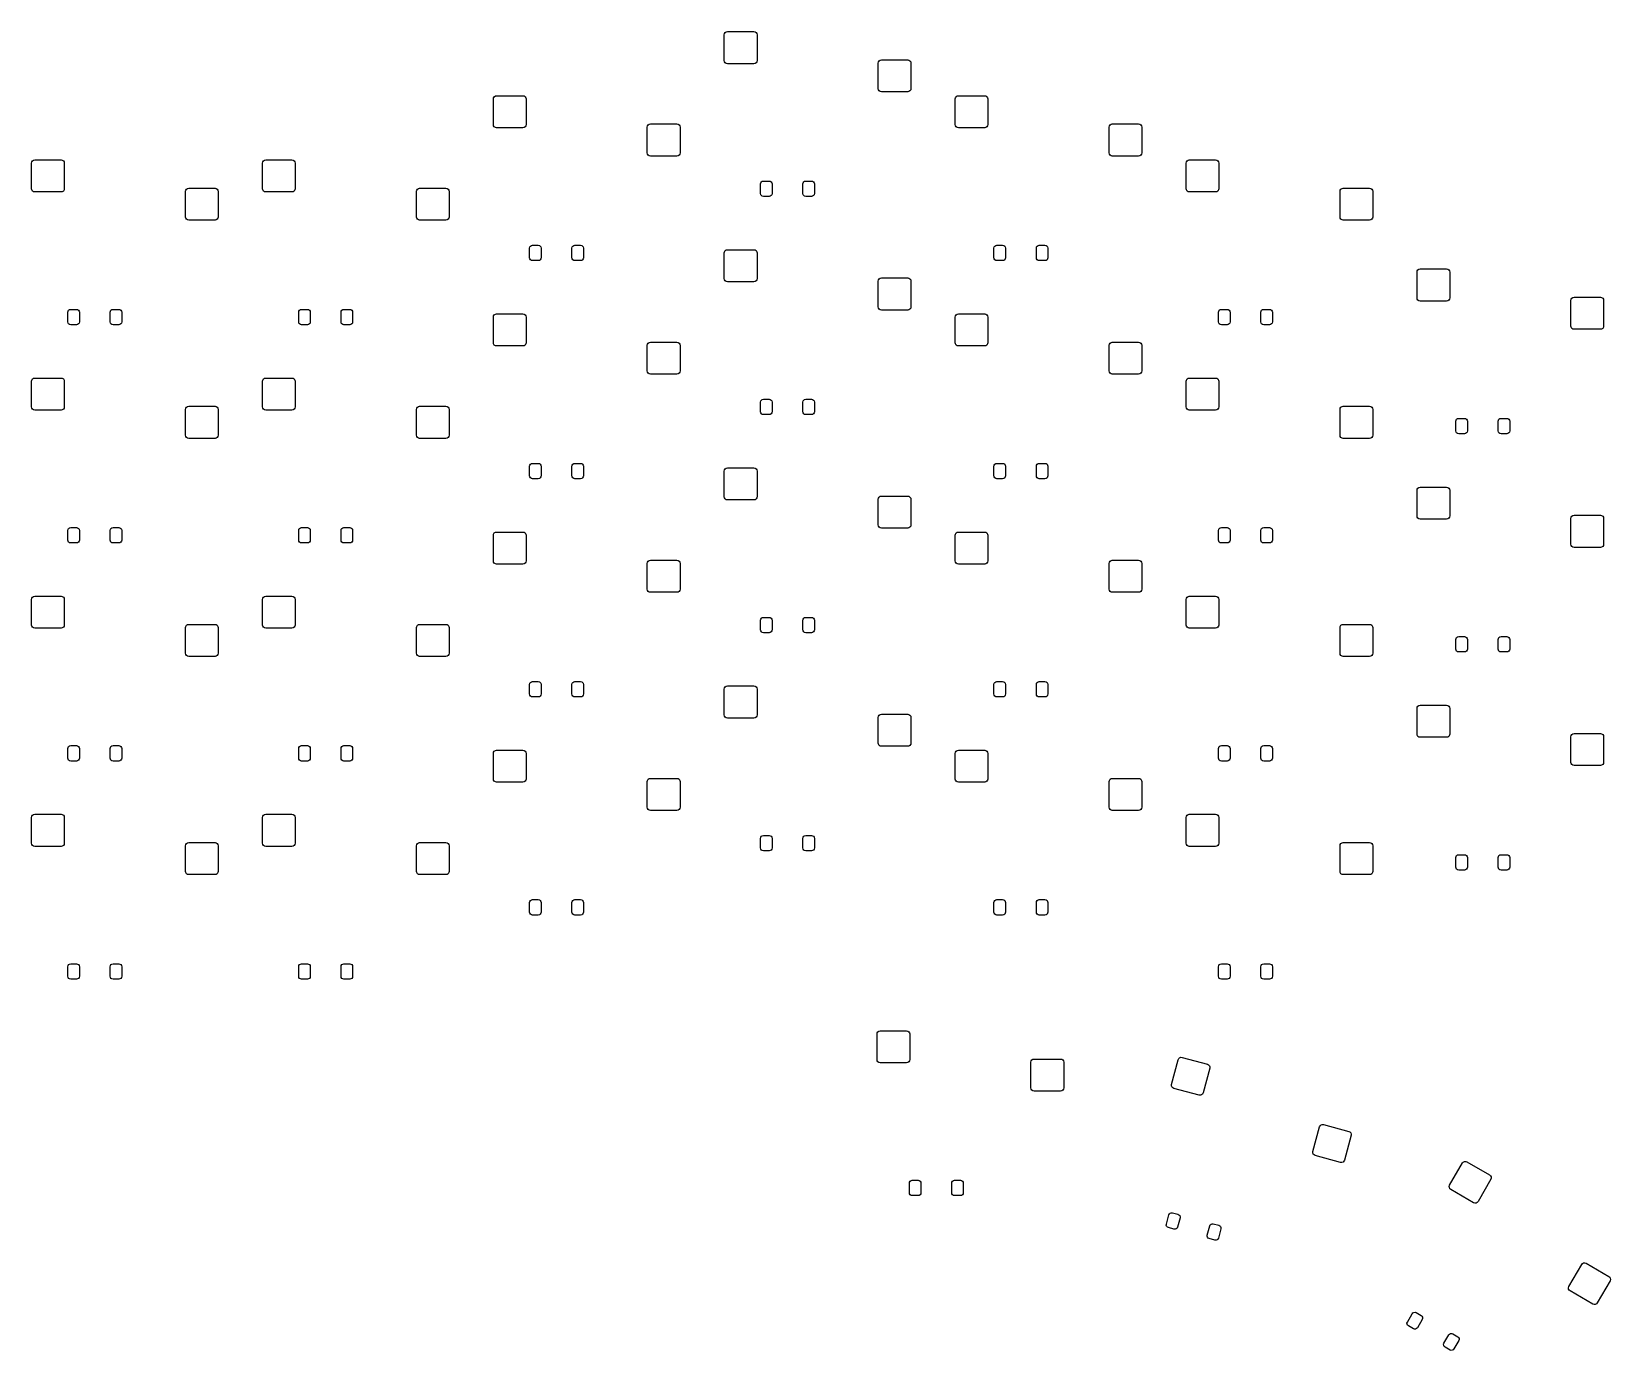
# Model space of a CAD drawing. Extents: x -0.19 to 4.66, y -3.37 to 0.68.
import ezdxf

# ---------------------------------------------------------------- set-up
doc = ezdxf.new("R2010")
doc.units = 0
doc.header["$MEASUREMENT"] = 0
doc.layers.add('BLACK', color=7, linetype='CONTINUOUS')

msp = doc.modelspace()

# ---------------------------------------------------------------- linework, layer by layer
at = {"layer": 'BLACK', "linetype": 'CONTINUOUS'}
for p, q in [((1.9409, 0.6763), (1.9441, 0.6784)), ((1.9441, 0.6784), (1.9478, 0.6791)), ((1.9478, 0.6791), (2.0285, 0.6791)), ((2.0285, 0.6791), (2.0323, 0.6784)), ((2.0323, 0.6784), (2.0355, 0.6763)), ((1.938, 0.6693), (1.9387, 0.6731)), ((1.938, 0.5906), (1.938, 0.6693)), ((1.9387, 0.6731), (1.9409, 0.6763)), ((2.0355, 0.6763), (2.0376, 0.6731)), ((2.0376, 0.6731), (2.0384, 0.6693)), ((2.0384, 0.6693), (2.0384, 0.5906)), ((1.9387, 0.5868), (1.938, 0.5906)), ((1.9409, 0.5836), (1.9387, 0.5868)), ((1.9441, 0.5815), (1.9409, 0.5836)), ((2.0355, 0.5836), (2.0323, 0.5815)), ((2.0376, 0.5868), (2.0355, 0.5836)), ((2.0384, 0.5906), (2.0376, 0.5868)), ((2.4104, 0.5827), (2.4112, 0.5864)), ((2.4104, 0.5039), (2.4104, 0.5827)), ((2.4112, 0.5864), (2.4133, 0.5896)), ((2.4133, 0.5896), (2.4165, 0.5918)), ((2.4165, 0.5918), (2.4203, 0.5925)), ((2.4203, 0.5925), (2.501, 0.5925)), ((2.501, 0.5925), (2.5048, 0.5918)), ((2.5048, 0.5918), (2.5079, 0.5896)), ((2.5079, 0.5896), (2.5101, 0.5864)), ((2.5101, 0.5864), (2.5108, 0.5827)), ((2.5108, 0.5827), (2.5108, 0.5039)), ((1.9478, 0.5807), (1.9441, 0.5815)), ((2.0285, 0.5807), (1.9478, 0.5807)), ((2.0323, 0.5815), (2.0285, 0.5807)), ((2.4112, 0.5002), (2.4104, 0.5039)), ((2.4133, 0.497), (2.4112, 0.5002)), ((2.4165, 0.4948), (2.4133, 0.497)), ((2.4203, 0.4941), (2.4165, 0.4948)), ((2.501, 0.4941), (2.4203, 0.4941)), ((2.5048, 0.4948), (2.501, 0.4941)), ((2.5079, 0.497), (2.5048, 0.4948)), ((2.5101, 0.5002), (2.5079, 0.497)), ((2.5108, 0.5039), (2.5101, 0.5002)), ((1.2293, 0.4724), (1.2301, 0.4762)), ((1.2293, 0.3937), (1.2293, 0.4724)), ((1.2301, 0.4762), (1.2322, 0.4794)), ((1.2322, 0.4794), (1.2354, 0.4815)), ((1.2354, 0.4815), (1.2392, 0.4823)), ((1.2392, 0.4823), (1.3199, 0.4823)), ((1.3199, 0.4823), (1.3236, 0.4815)), ((1.3236, 0.4815), (1.3268, 0.4794)), ((1.3268, 0.4794), (1.329, 0.4762)), ((1.329, 0.4762), (1.3297, 0.4724)), ((1.3297, 0.4724), (1.3297, 0.3937)), ((2.6467, 0.4724), (2.6474, 0.4762)), ((2.6467, 0.3937), (2.6467, 0.4724)), ((2.6474, 0.4762), (2.6495, 0.4794)), ((2.6495, 0.4794), (2.6527, 0.4815)), ((2.6527, 0.4815), (2.6565, 0.4823)), ((2.6565, 0.4823), (2.7372, 0.4823)), ((2.7372, 0.4823), (2.741, 0.4815)), ((2.741, 0.4815), (2.7442, 0.4794)), ((2.7442, 0.4794), (2.7463, 0.4762)), ((2.7463, 0.4762), (2.747, 0.4724)), ((2.747, 0.4724), (2.747, 0.3937)), ((1.2301, 0.3899), (1.2293, 0.3937)), ((1.2322, 0.3867), (1.2301, 0.3899)), ((1.329, 0.3899), (1.3268, 0.3867)), ((1.3297, 0.3937), (1.329, 0.3899)), ((1.7018, 0.3858), (1.7025, 0.3896)), ((1.7025, 0.3896), (1.7047, 0.3928)), ((1.7047, 0.3928), (1.7078, 0.3949)), ((1.7078, 0.3949), (1.7116, 0.3957)), ((1.7116, 0.3957), (1.7923, 0.3957)), ((1.7923, 0.3957), (1.7961, 0.3949)), ((1.7961, 0.3949), (1.7993, 0.3928)), ((1.7993, 0.3928), (1.8014, 0.3896)), ((1.8014, 0.3896), (1.8022, 0.3858)), ((2.6474, 0.3899), (2.6467, 0.3937)), ((2.6495, 0.3867), (2.6474, 0.3899)), ((2.7463, 0.3899), (2.7442, 0.3867)), ((2.747, 0.3937), (2.7463, 0.3899)), ((3.1191, 0.3858), (3.1198, 0.3896)), ((3.1198, 0.3896), (3.122, 0.3928)), ((3.122, 0.3928), (3.1252, 0.3949)), ((3.1252, 0.3949), (3.1289, 0.3957)), ((3.1289, 0.3957), (3.2096, 0.3957)), ((3.2096, 0.3957), (3.2134, 0.3949)), ((3.2134, 0.3949), (3.2166, 0.3928)), ((3.2166, 0.3928), (3.2187, 0.3896)), ((3.2187, 0.3896), (3.2195, 0.3858)), ((1.2354, 0.3846), (1.2322, 0.3867)), ((1.2392, 0.3839), (1.2354, 0.3846)), ((1.3199, 0.3839), (1.2392, 0.3839)), ((1.3236, 0.3846), (1.3199, 0.3839)), ((1.3268, 0.3867), (1.3236, 0.3846)), ((1.7018, 0.3071), (1.7018, 0.3858)), ((1.8022, 0.3858), (1.8022, 0.3071)), ((2.6527, 0.3846), (2.6495, 0.3867)), ((2.6565, 0.3839), (2.6527, 0.3846)), ((2.7372, 0.3839), (2.6565, 0.3839)), ((2.741, 0.3846), (2.7372, 0.3839)), ((2.7442, 0.3867), (2.741, 0.3846)), ((3.1191, 0.3071), (3.1191, 0.3858)), ((3.2195, 0.3858), (3.2195, 0.3071)), ((1.7025, 0.3033), (1.7018, 0.3071)), ((1.7047, 0.3001), (1.7025, 0.3033)), ((1.7078, 0.298), (1.7047, 0.3001)), ((1.7116, 0.2972), (1.7078, 0.298)), ((1.7923, 0.2972), (1.7116, 0.2972)), ((1.7961, 0.298), (1.7923, 0.2972)), ((1.7993, 0.3001), (1.7961, 0.298)), ((1.8014, 0.3033), (1.7993, 0.3001)), ((1.8022, 0.3071), (1.8014, 0.3033)), ((3.1198, 0.3033), (3.1191, 0.3071)), ((3.122, 0.3001), (3.1198, 0.3033)), ((3.1252, 0.298), (3.122, 0.3001)), ((3.1289, 0.2972), (3.1252, 0.298)), ((3.2096, 0.2972), (3.1289, 0.2972)), ((3.2134, 0.298), (3.2096, 0.2972)), ((3.2166, 0.3001), (3.2134, 0.298)), ((3.2187, 0.3033), (3.2166, 0.3001)), ((3.2195, 0.3071), (3.2187, 0.3033)), ((-0.188, 0.2756), (-0.1872, 0.2794)), ((-0.188, 0.1969), (-0.188, 0.2756)), ((-0.1872, 0.2794), (-0.1851, 0.2826)), ((-0.1851, 0.2826), (-0.1819, 0.2847)), ((-0.1819, 0.2847), (-0.1781, 0.2854)), ((-0.1781, 0.2854), (-0.0974, 0.2854)), ((-0.0974, 0.2854), (-0.0937, 0.2847)), ((-0.0937, 0.2847), (-0.0905, 0.2826)), ((-0.0905, 0.2826), (-0.0883, 0.2794)), ((-0.0883, 0.2794), (-0.0876, 0.2756)), ((-0.0876, 0.2756), (-0.0876, 0.1969)), ((0.5207, 0.2756), (0.5214, 0.2794)), ((0.5207, 0.1969), (0.5207, 0.2756)), ((0.5214, 0.2794), (0.5236, 0.2826)), ((0.5236, 0.2826), (0.5267, 0.2847)), ((0.5267, 0.2847), (0.5305, 0.2854)), ((0.5305, 0.2854), (0.6112, 0.2854)), ((0.6112, 0.2854), (0.615, 0.2847)), ((0.615, 0.2847), (0.6182, 0.2826)), ((0.6182, 0.2826), (0.6203, 0.2794)), ((0.6203, 0.2794), (0.6211, 0.2756)), ((0.6211, 0.2756), (0.6211, 0.1969)), ((3.3553, 0.2756), (3.3561, 0.2794)), ((3.3553, 0.1969), (3.3553, 0.2756)), ((3.3561, 0.2794), (3.3582, 0.2826)), ((3.3582, 0.2826), (3.3614, 0.2847)), ((3.3614, 0.2847), (3.3652, 0.2854)), ((3.3652, 0.2854), (3.4459, 0.2854)), ((3.4459, 0.2854), (3.4496, 0.2847)), ((3.4496, 0.2847), (3.4528, 0.2826)), ((3.4528, 0.2826), (3.455, 0.2794)), ((3.455, 0.2794), (3.4557, 0.2756)), ((3.4557, 0.2756), (3.4557, 0.1969)), ((-0.1872, 0.1931), (-0.188, 0.1969)), ((-0.0876, 0.1969), (-0.0883, 0.1931)), ((0.2852, 0.1927), (0.2873, 0.1959)), ((0.2873, 0.1959), (0.2905, 0.1981)), ((0.2905, 0.1981), (0.2943, 0.1988)), ((0.2943, 0.1988), (0.375, 0.1988)), ((0.375, 0.1988), (0.3788, 0.1981)), ((0.3788, 0.1981), (0.382, 0.1959)), ((0.382, 0.1959), (0.3841, 0.1927)), ((0.5214, 0.1931), (0.5207, 0.1969)), ((0.6211, 0.1969), (0.6203, 0.1931)), ((0.9939, 0.1927), (0.996, 0.1959)), ((0.996, 0.1959), (0.9992, 0.1981)), ((0.9992, 0.1981), (1.003, 0.1988)), ((1.003, 0.1988), (1.0837, 0.1988)), ((1.0837, 0.1988), (1.0874, 0.1981)), ((1.0874, 0.1981), (1.0906, 0.1959)), ((1.0906, 0.1959), (1.0928, 0.1927)), ((2.0492, 0.2116), (2.0499, 0.215)), ((2.0492, 0.1821), (2.0492, 0.2116)), ((2.0499, 0.215), (2.0518, 0.2179)), ((2.0518, 0.2179), (2.0547, 0.2198)), ((2.0547, 0.2198), (2.0581, 0.2205)), ((2.0581, 0.2205), (2.0758, 0.2205)), ((2.0758, 0.2205), (2.0792, 0.2198)), ((2.0792, 0.2198), (2.0821, 0.2179)), ((2.0821, 0.2179), (2.084, 0.215)), ((2.084, 0.215), (2.0846, 0.2116)), ((2.0846, 0.2116), (2.0846, 0.1821)), ((2.1791, 0.2116), (2.1798, 0.215)), ((2.1791, 0.1821), (2.1791, 0.2116)), ((2.1798, 0.215), (2.1817, 0.2179)), ((2.1817, 0.2179), (2.1846, 0.2198)), ((2.1846, 0.2198), (2.188, 0.2205)), ((2.188, 0.2205), (2.2057, 0.2205)), ((2.2057, 0.2205), (2.2091, 0.2198)), ((2.2091, 0.2198), (2.212, 0.2179)), ((2.212, 0.2179), (2.2139, 0.215)), ((2.2139, 0.215), (2.2146, 0.2116)), ((2.2146, 0.2116), (2.2146, 0.1821)), ((3.3561, 0.1931), (3.3553, 0.1969)), ((3.4557, 0.1969), (3.455, 0.1931)), ((3.8285, 0.1927), (3.8306, 0.1959)), ((3.8306, 0.1959), (3.8338, 0.1981)), ((3.8338, 0.1981), (3.8376, 0.1988)), ((3.8376, 0.1988), (3.9183, 0.1988)), ((3.9183, 0.1988), (3.9221, 0.1981)), ((3.9221, 0.1981), (3.9253, 0.1959)), ((3.9253, 0.1959), (3.9274, 0.1927)), ((-0.1851, 0.1899), (-0.1872, 0.1931)), ((-0.1819, 0.1878), (-0.1851, 0.1899)), ((-0.1781, 0.187), (-0.1819, 0.1878)), ((-0.0974, 0.187), (-0.1781, 0.187)), ((-0.0937, 0.1878), (-0.0974, 0.187)), ((-0.0905, 0.1899), (-0.0937, 0.1878)), ((-0.0883, 0.1931), (-0.0905, 0.1899)), ((0.2844, 0.189), (0.2852, 0.1927)), ((0.2844, 0.1102), (0.2844, 0.189)), ((0.3841, 0.1927), (0.3848, 0.189)), ((0.3848, 0.189), (0.3848, 0.1102)), ((0.5236, 0.1899), (0.5214, 0.1931)), ((0.5267, 0.1878), (0.5236, 0.1899)), ((0.5305, 0.187), (0.5267, 0.1878)), ((0.6112, 0.187), (0.5305, 0.187)), ((0.615, 0.1878), (0.6112, 0.187)), ((0.6182, 0.1899), (0.615, 0.1878)), ((0.6203, 0.1931), (0.6182, 0.1899)), ((0.9931, 0.189), (0.9939, 0.1927)), ((0.9931, 0.1102), (0.9931, 0.189)), ((1.0928, 0.1927), (1.0935, 0.189)), ((1.0935, 0.189), (1.0935, 0.1102)), ((2.0499, 0.1787), (2.0492, 0.1821)), ((2.0518, 0.1758), (2.0499, 0.1787)), ((2.0547, 0.1739), (2.0518, 0.1758)), ((2.0581, 0.1732), (2.0547, 0.1739)), ((2.0758, 0.1732), (2.0581, 0.1732)), ((2.0792, 0.1739), (2.0758, 0.1732)), ((2.0821, 0.1758), (2.0792, 0.1739)), ((2.084, 0.1787), (2.0821, 0.1758)), ((2.0846, 0.1821), (2.084, 0.1787)), ((2.1798, 0.1787), (2.1791, 0.1821)), ((2.1817, 0.1758), (2.1798, 0.1787)), ((2.1846, 0.1739), (2.1817, 0.1758)), ((2.188, 0.1732), (2.1846, 0.1739)), ((2.2057, 0.1732), (2.188, 0.1732)), ((2.2091, 0.1739), (2.2057, 0.1732)), ((2.212, 0.1758), (2.2091, 0.1739)), ((2.2139, 0.1787), (2.212, 0.1758)), ((2.2146, 0.1821), (2.2139, 0.1787)), ((3.3582, 0.1899), (3.3561, 0.1931)), ((3.3614, 0.1878), (3.3582, 0.1899)), ((3.3652, 0.187), (3.3614, 0.1878)), ((3.4459, 0.187), (3.3652, 0.187)), ((3.4496, 0.1878), (3.4459, 0.187)), ((3.4528, 0.1899), (3.4496, 0.1878)), ((3.455, 0.1931), (3.4528, 0.1899)), ((3.8278, 0.189), (3.8285, 0.1927)), ((3.8278, 0.1102), (3.8278, 0.189)), ((3.9274, 0.1927), (3.9281, 0.189)), ((3.9281, 0.189), (3.9281, 0.1102)), ((0.2852, 0.1065), (0.2844, 0.1102)), ((0.2873, 0.1033), (0.2852, 0.1065)), ((0.2905, 0.1011), (0.2873, 0.1033)), ((0.2943, 0.1004), (0.2905, 0.1011)), ((0.375, 0.1004), (0.2943, 0.1004)), ((0.3788, 0.1011), (0.375, 0.1004)), ((0.382, 0.1033), (0.3788, 0.1011)), ((0.3841, 0.1065), (0.382, 0.1033)), ((0.3848, 0.1102), (0.3841, 0.1065)), ((0.9939, 0.1065), (0.9931, 0.1102)), ((0.996, 0.1033), (0.9939, 0.1065)), ((0.9992, 0.1011), (0.996, 0.1033)), ((1.003, 0.1004), (0.9992, 0.1011)), ((1.0837, 0.1004), (1.003, 0.1004)), ((1.0874, 0.1011), (1.0837, 0.1004)), ((1.0906, 0.1033), (1.0874, 0.1011)), ((1.0928, 0.1065), (1.0906, 0.1033)), ((1.0935, 0.1102), (1.0928, 0.1065)), ((3.8285, 0.1065), (3.8278, 0.1102)), ((3.8306, 0.1033), (3.8285, 0.1065)), ((3.8338, 0.1011), (3.8306, 0.1033)), ((3.8376, 0.1004), (3.8338, 0.1011)), ((3.9183, 0.1004), (3.8376, 0.1004)), ((3.9221, 0.1011), (3.9183, 0.1004)), ((3.9253, 0.1033), (3.9221, 0.1011)), ((3.9274, 0.1065), (3.9253, 0.1033)), ((3.9281, 0.1102), (3.9274, 0.1065)), ((1.3406, 0.0148), (1.3412, 0.0182)), ((1.3406, -0.0148), (1.3406, 0.0148)), ((1.3412, 0.0182), (1.3431, 0.021)), ((1.3431, 0.021), (1.346, 0.0229)), ((1.346, 0.0229), (1.3494, 0.0236)), ((1.3494, 0.0236), (1.3671, 0.0236)), ((1.3671, 0.0236), (1.3705, 0.0229)), ((1.3705, 0.0229), (1.3734, 0.021)), ((1.3734, 0.021), (1.3753, 0.0182)), ((1.3753, 0.0182), (1.376, 0.0148)), ((1.376, 0.0148), (1.376, -0.0148)), ((1.4705, 0.0148), (1.4711, 0.0182)), ((1.4705, -0.0148), (1.4705, 0.0148)), ((1.4711, 0.0182), (1.4731, 0.021)), ((1.4731, 0.021), (1.4759, 0.0229)), ((1.4759, 0.0229), (1.4793, 0.0236)), ((1.4793, 0.0236), (1.497, 0.0236)), ((1.497, 0.0236), (1.5004, 0.0229)), ((1.5004, 0.0229), (1.5033, 0.021)), ((1.5033, 0.021), (1.5052, 0.0182)), ((1.5052, 0.0182), (1.5059, 0.0148)), ((1.5059, 0.0148), (1.5059, -0.0148)), ((1.938, 0), (1.9387, 0.0038)), ((1.938, -0.0787), (1.938, 0)), ((1.9387, 0.0038), (1.9409, 0.007)), ((1.9409, 0.007), (1.9441, 0.0091)), ((1.9441, 0.0091), (1.9478, 0.0098)), ((1.9478, 0.0098), (2.0285, 0.0098)), ((2.0285, 0.0098), (2.0323, 0.0091)), ((2.0323, 0.0091), (2.0355, 0.007)), ((2.0355, 0.007), (2.0376, 0.0038)), ((2.0376, 0.0038), (2.0384, 0)), ((2.0384, 0), (2.0384, -0.0787)), ((2.7657, 0.0148), (2.7664, 0.0182)), ((2.7657, -0.0148), (2.7657, 0.0148)), ((2.7664, 0.0182), (2.7683, 0.021)), ((2.7683, 0.021), (2.7712, 0.0229)), ((2.7712, 0.0229), (2.7746, 0.0236)), ((2.7746, 0.0236), (2.7923, 0.0236)), ((2.7923, 0.0236), (2.7957, 0.0229)), ((2.7957, 0.0229), (2.7986, 0.021)), ((2.7986, 0.021), (2.8005, 0.0182)), ((2.8005, 0.0182), (2.8012, 0.0148)), ((2.8012, 0.0148), (2.8012, -0.0148)), ((2.8957, 0.0148), (2.8963, 0.0182)), ((2.8957, -0.0148), (2.8957, 0.0148)), ((2.8963, 0.0182), (2.8983, 0.021)), ((2.8983, 0.021), (2.9011, 0.0229)), ((2.9011, 0.0229), (2.9045, 0.0236)), ((2.9045, 0.0236), (2.9222, 0.0236)), ((2.9222, 0.0236), (2.9256, 0.0229)), ((2.9256, 0.0229), (2.9285, 0.021)), ((2.9285, 0.021), (2.9304, 0.0182)), ((2.9304, 0.0182), (2.9311, 0.0148)), ((2.9311, 0.0148), (2.9311, -0.0148)), ((1.3412, -0.0182), (1.3406, -0.0148)), ((1.3431, -0.021), (1.3412, -0.0182)), ((1.346, -0.0229), (1.3431, -0.021)), ((1.3494, -0.0236), (1.346, -0.0229)), ((1.3671, -0.0236), (1.3494, -0.0236)), ((1.3705, -0.0229), (1.3671, -0.0236)), ((1.3734, -0.021), (1.3705, -0.0229)), ((1.3753, -0.0182), (1.3734, -0.021)), ((1.376, -0.0148), (1.3753, -0.0182)), ((1.4711, -0.0182), (1.4705, -0.0148)), ((1.4731, -0.021), (1.4711, -0.0182)), ((1.4759, -0.0229), (1.4731, -0.021)), ((1.4793, -0.0236), (1.4759, -0.0229)), ((1.497, -0.0236), (1.4793, -0.0236)), ((1.5004, -0.0229), (1.497, -0.0236)), ((1.5033, -0.021), (1.5004, -0.0229)), ((1.5052, -0.0182), (1.5033, -0.021)), ((1.5059, -0.0148), (1.5052, -0.0182)), ((2.7664, -0.0182), (2.7657, -0.0148)), ((2.7683, -0.021), (2.7664, -0.0182)), ((2.7712, -0.0229), (2.7683, -0.021)), ((2.7746, -0.0236), (2.7712, -0.0229)), ((2.7923, -0.0236), (2.7746, -0.0236)), ((2.7957, -0.0229), (2.7923, -0.0236)), ((2.7986, -0.021), (2.7957, -0.0229)), ((2.8005, -0.0182), (2.7986, -0.021)), ((2.8012, -0.0148), (2.8005, -0.0182)), ((2.8963, -0.0182), (2.8957, -0.0148)), ((2.8983, -0.021), (2.8963, -0.0182)), ((2.9011, -0.0229), (2.8983, -0.021)), ((2.9045, -0.0236), (2.9011, -0.0229)), ((2.9222, -0.0236), (2.9045, -0.0236)), ((2.9256, -0.0229), (2.9222, -0.0236)), ((2.9285, -0.021), (2.9256, -0.0229)), ((2.9304, -0.0182), (2.9285, -0.021)), ((2.9311, -0.0148), (2.9304, -0.0182)), ((1.9387, -0.0825), (1.938, -0.0787)), ((1.9409, -0.0857), (1.9387, -0.0825)), ((1.9441, -0.0878), (1.9409, -0.0857)), ((1.9478, -0.0886), (1.9441, -0.0878)), ((2.0285, -0.0886), (1.9478, -0.0886)), ((2.0323, -0.0878), (2.0285, -0.0886)), ((2.0355, -0.0857), (2.0323, -0.0878)), ((2.0376, -0.0825), (2.0355, -0.0857)), ((2.0384, -0.0787), (2.0376, -0.0825)), ((2.4104, -0.0866), (2.4112, -0.0828)), ((2.4104, -0.1654), (2.4104, -0.0866)), ((2.4112, -0.0828), (2.4133, -0.0797)), ((2.4133, -0.0797), (2.4165, -0.0775)), ((2.4165, -0.0775), (2.4203, -0.0768)), ((2.4203, -0.0768), (2.501, -0.0768)), ((2.501, -0.0768), (2.5048, -0.0775)), ((2.5048, -0.0775), (2.5079, -0.0797)), ((2.5079, -0.0797), (2.5101, -0.0828)), ((2.5101, -0.0828), (2.5108, -0.0866)), ((2.5108, -0.0866), (2.5108, -0.1654)), ((4.064, -0.0591), (4.0647, -0.0553)), ((4.064, -0.1378), (4.064, -0.0591)), ((4.0647, -0.0553), (4.0669, -0.0521)), ((4.0669, -0.0521), (4.0701, -0.05)), ((4.0701, -0.05), (4.0738, -0.0492)), ((4.0738, -0.0492), (4.1545, -0.0492)), ((4.1545, -0.0492), (4.1583, -0.05)), ((4.1583, -0.05), (4.1615, -0.0521)), ((4.1615, -0.0521), (4.1636, -0.0553)), ((4.1636, -0.0553), (4.1644, -0.0591)), ((4.1644, -0.0591), (4.1644, -0.1378)), ((4.0647, -0.1416), (4.064, -0.1378)), ((4.0669, -0.1448), (4.0647, -0.1416)), ((4.0701, -0.1469), (4.0669, -0.1448)), ((4.1615, -0.1448), (4.1583, -0.1469)), ((4.1636, -0.1416), (4.1615, -0.1448)), ((4.1644, -0.1378), (4.1636, -0.1416)), ((4.5364, -0.1457), (4.5372, -0.1419)), ((4.5372, -0.1419), (4.5393, -0.1387)), ((4.5393, -0.1387), (4.5425, -0.1366)), ((4.5425, -0.1366), (4.5463, -0.1358)), ((4.5463, -0.1358), (4.627, -0.1358)), ((4.627, -0.1358), (4.6307, -0.1366)), ((4.6307, -0.1366), (4.6339, -0.1387)), ((4.6339, -0.1387), (4.6361, -0.1419)), ((4.6361, -0.1419), (4.6368, -0.1457)), ((-0.0768, -0.1821), (-0.0761, -0.1787)), ((-0.0768, -0.2116), (-0.0768, -0.1821)), ((-0.0761, -0.1787), (-0.0742, -0.1758)), ((-0.0742, -0.1758), (-0.0713, -0.1739)), ((-0.0713, -0.1739), (-0.0679, -0.1732)), ((-0.0679, -0.1732), (-0.0502, -0.1732)), ((-0.0502, -0.1732), (-0.0468, -0.1739)), ((-0.0468, -0.1739), (-0.0439, -0.1758)), ((-0.0439, -0.1758), (-0.042, -0.1787)), ((-0.042, -0.1787), (-0.0413, -0.1821)), ((-0.0413, -0.1821), (-0.0413, -0.2116)), ((0.0531, -0.1821), (0.0538, -0.1787)), ((0.0531, -0.2116), (0.0531, -0.1821)), ((0.0538, -0.1787), (0.0557, -0.1758)), ((0.0557, -0.1758), (0.0586, -0.1739)), ((0.0586, -0.1739), (0.062, -0.1732)), ((0.062, -0.1732), (0.0797, -0.1732)), ((0.0797, -0.1732), (0.0831, -0.1739)), ((0.0831, -0.1739), (0.086, -0.1758)), ((0.086, -0.1758), (0.0879, -0.1787)), ((0.0879, -0.1787), (0.0886, -0.1821)), ((0.0886, -0.1821), (0.0886, -0.2116)), ((0.6319, -0.1821), (0.6326, -0.1787)), ((0.6319, -0.2116), (0.6319, -0.1821)), ((0.6326, -0.1787), (0.6345, -0.1758)), ((0.6345, -0.1758), (0.6374, -0.1739)), ((0.6374, -0.1739), (0.6407, -0.1732)), ((0.6407, -0.1732), (0.6585, -0.1732)), ((0.6585, -0.1732), (0.6619, -0.1739)), ((0.6619, -0.1739), (0.6647, -0.1758)), ((0.6647, -0.1758), (0.6666, -0.1787)), ((0.6666, -0.1787), (0.6673, -0.1821)), ((0.6673, -0.1821), (0.6673, -0.2116)), ((0.7618, -0.1821), (0.7625, -0.1787)), ((0.7618, -0.2116), (0.7618, -0.1821)), ((0.7625, -0.1787), (0.7644, -0.1758)), ((0.7644, -0.1758), (0.7673, -0.1739)), ((0.7673, -0.1739), (0.7707, -0.1732)), ((0.7707, -0.1732), (0.7884, -0.1732)), ((0.7884, -0.1732), (0.7918, -0.1739)), ((0.7918, -0.1739), (0.7946, -0.1758)), ((0.7946, -0.1758), (0.7966, -0.1787)), ((0.7966, -0.1787), (0.7972, -0.1821)), ((0.7972, -0.1821), (0.7972, -0.2116)), ((1.2293, -0.1969), (1.2301, -0.1931)), ((1.2301, -0.1931), (1.2322, -0.1899)), ((1.2322, -0.1899), (1.2354, -0.1878)), ((1.2354, -0.1878), (1.2392, -0.187)), ((1.2392, -0.187), (1.3199, -0.187)), ((1.3199, -0.187), (1.3236, -0.1878)), ((1.3236, -0.1878), (1.3268, -0.1899)), ((1.3268, -0.1899), (1.329, -0.1931)), ((1.329, -0.1931), (1.3297, -0.1969)), ((2.4112, -0.1691), (2.4104, -0.1654)), ((2.4133, -0.1723), (2.4112, -0.1691)), ((2.4165, -0.1744), (2.4133, -0.1723)), ((2.4203, -0.1752), (2.4165, -0.1744)), ((2.501, -0.1752), (2.4203, -0.1752)), ((2.5048, -0.1744), (2.501, -0.1752)), ((2.5079, -0.1723), (2.5048, -0.1744)), ((2.5101, -0.1691), (2.5079, -0.1723)), ((2.5108, -0.1654), (2.5101, -0.1691)), ((2.6467, -0.1969), (2.6474, -0.1931)), ((2.6474, -0.1931), (2.6495, -0.1899)), ((2.6495, -0.1899), (2.6527, -0.1878)), ((2.6527, -0.1878), (2.6565, -0.187)), ((2.6565, -0.187), (2.7372, -0.187)), ((2.7372, -0.187), (2.741, -0.1878)), ((2.741, -0.1878), (2.7442, -0.1899)), ((2.7442, -0.1899), (2.7463, -0.1931)), ((2.7463, -0.1931), (2.747, -0.1969)), ((3.4547, -0.1821), (3.4554, -0.1787)), ((3.4547, -0.2116), (3.4547, -0.1821)), ((3.4554, -0.1787), (3.4573, -0.1758)), ((3.4573, -0.1758), (3.4602, -0.1739)), ((3.4602, -0.1739), (3.4636, -0.1732)), ((3.4636, -0.1732), (3.4813, -0.1732)), ((3.4813, -0.1732), (3.4847, -0.1739)), ((3.4847, -0.1739), (3.4876, -0.1758)), ((3.4876, -0.1758), (3.4895, -0.1787)), ((3.4895, -0.1787), (3.4902, -0.1821)), ((3.4902, -0.1821), (3.4902, -0.2116)), ((3.5846, -0.1821), (3.5853, -0.1787)), ((3.5846, -0.2116), (3.5846, -0.1821)), ((3.5853, -0.1787), (3.5872, -0.1758)), ((3.5872, -0.1758), (3.5901, -0.1739)), ((3.5901, -0.1739), (3.5935, -0.1732)), ((3.5935, -0.1732), (3.6112, -0.1732)), ((3.6112, -0.1732), (3.6146, -0.1739)), ((3.6146, -0.1739), (3.6175, -0.1758)), ((3.6175, -0.1758), (3.6194, -0.1787)), ((3.6194, -0.1787), (3.6201, -0.1821)), ((3.6201, -0.1821), (3.6201, -0.2116)), ((4.0738, -0.1476), (4.0701, -0.1469)), ((4.1545, -0.1476), (4.0738, -0.1476)), ((4.1583, -0.1469), (4.1545, -0.1476)), ((4.5364, -0.2244), (4.5364, -0.1457)), ((4.6368, -0.1457), (4.6368, -0.2244)), ((-0.0761, -0.215), (-0.0768, -0.2116)), ((-0.0742, -0.2179), (-0.0761, -0.215)), ((-0.0713, -0.2198), (-0.0742, -0.2179)), ((-0.0679, -0.2205), (-0.0713, -0.2198)), ((-0.0502, -0.2205), (-0.0679, -0.2205)), ((-0.0468, -0.2198), (-0.0502, -0.2205)), ((-0.0439, -0.2179), (-0.0468, -0.2198)), ((-0.042, -0.215), (-0.0439, -0.2179)), ((-0.0413, -0.2116), (-0.042, -0.215)), ((0.0538, -0.215), (0.0531, -0.2116)), ((0.0557, -0.2179), (0.0538, -0.215)), ((0.0586, -0.2198), (0.0557, -0.2179)), ((0.062, -0.2205), (0.0586, -0.2198)), ((0.0797, -0.2205), (0.062, -0.2205)), ((0.0831, -0.2198), (0.0797, -0.2205)), ((0.086, -0.2179), (0.0831, -0.2198)), ((0.0879, -0.215), (0.086, -0.2179)), ((0.0886, -0.2116), (0.0879, -0.215)), ((0.6326, -0.215), (0.6319, -0.2116)), ((0.6345, -0.2179), (0.6326, -0.215)), ((0.6374, -0.2198), (0.6345, -0.2179)), ((0.6407, -0.2205), (0.6374, -0.2198)), ((0.6585, -0.2205), (0.6407, -0.2205)), ((0.6619, -0.2198), (0.6585, -0.2205)), ((0.6647, -0.2179), (0.6619, -0.2198)), ((0.6666, -0.215), (0.6647, -0.2179)), ((0.6673, -0.2116), (0.6666, -0.215)), ((0.7625, -0.215), (0.7618, -0.2116)), ((0.7644, -0.2179), (0.7625, -0.215)), ((0.7673, -0.2198), (0.7644, -0.2179)), ((0.7707, -0.2205), (0.7673, -0.2198)), ((0.7884, -0.2205), (0.7707, -0.2205)), ((0.7918, -0.2198), (0.7884, -0.2205)), ((0.7946, -0.2179), (0.7918, -0.2198)), ((0.7966, -0.215), (0.7946, -0.2179)), ((0.7972, -0.2116), (0.7966, -0.215)), ((1.2293, -0.2756), (1.2293, -0.1969)), ((1.3297, -0.1969), (1.3297, -0.2756)), ((2.6467, -0.2756), (2.6467, -0.1969)), ((2.747, -0.1969), (2.747, -0.2756)), ((3.4554, -0.215), (3.4547, -0.2116)), ((3.4573, -0.2179), (3.4554, -0.215)), ((3.4602, -0.2198), (3.4573, -0.2179)), ((3.4636, -0.2205), (3.4602, -0.2198)), ((3.4813, -0.2205), (3.4636, -0.2205)), ((3.4847, -0.2198), (3.4813, -0.2205)), ((3.4876, -0.2179), (3.4847, -0.2198)), ((3.4895, -0.215), (3.4876, -0.2179)), ((3.4902, -0.2116), (3.4895, -0.215)), ((3.5853, -0.215), (3.5846, -0.2116)), ((3.5872, -0.2179), (3.5853, -0.215)), ((3.5901, -0.2198), (3.5872, -0.2179)), ((3.5935, -0.2205), (3.5901, -0.2198)), ((3.6112, -0.2205), (3.5935, -0.2205)), ((3.6146, -0.2198), (3.6112, -0.2205)), ((3.6175, -0.2179), (3.6146, -0.2198)), ((3.6194, -0.215), (3.6175, -0.2179)), ((3.6201, -0.2116), (3.6194, -0.215)), ((4.5372, -0.2282), (4.5364, -0.2244)), ((4.5393, -0.2314), (4.5372, -0.2282)), ((4.5425, -0.2335), (4.5393, -0.2314)), ((4.5463, -0.2343), (4.5425, -0.2335)), ((4.627, -0.2343), (4.5463, -0.2343)), ((4.6307, -0.2335), (4.627, -0.2343)), ((4.6339, -0.2314), (4.6307, -0.2335)), ((4.6361, -0.2282), (4.6339, -0.2314)), ((4.6368, -0.2244), (4.6361, -0.2282)), ((1.2301, -0.2794), (1.2293, -0.2756)), ((1.2322, -0.2826), (1.2301, -0.2794)), ((1.2354, -0.2847), (1.2322, -0.2826)), ((1.2392, -0.2854), (1.2354, -0.2847)), ((1.3199, -0.2854), (1.2392, -0.2854)), ((1.3236, -0.2847), (1.3199, -0.2854)), ((1.3268, -0.2826), (1.3236, -0.2847)), ((1.329, -0.2794), (1.3268, -0.2826)), ((1.3297, -0.2756), (1.329, -0.2794)), ((1.7018, -0.2835), (1.7025, -0.2797)), ((1.7018, -0.3622), (1.7018, -0.2835)), ((1.7025, -0.2797), (1.7047, -0.2765)), ((1.7047, -0.2765), (1.7078, -0.2744)), ((1.7078, -0.2744), (1.7116, -0.2736)), ((1.7116, -0.2736), (1.7923, -0.2736)), ((1.7923, -0.2736), (1.7961, -0.2744)), ((1.7961, -0.2744), (1.7993, -0.2765)), ((1.7993, -0.2765), (1.8014, -0.2797)), ((1.8014, -0.2797), (1.8022, -0.2835)), ((1.8022, -0.2835), (1.8022, -0.3622)), ((2.6474, -0.2794), (2.6467, -0.2756)), ((2.6495, -0.2826), (2.6474, -0.2794)), ((2.6527, -0.2847), (2.6495, -0.2826)), ((2.6565, -0.2854), (2.6527, -0.2847)), ((2.7372, -0.2854), (2.6565, -0.2854)), ((2.741, -0.2847), (2.7372, -0.2854)), ((2.7442, -0.2826), (2.741, -0.2847)), ((2.7463, -0.2794), (2.7442, -0.2826)), ((2.747, -0.2756), (2.7463, -0.2794)), ((3.1191, -0.2835), (3.1198, -0.2797)), ((3.1191, -0.3622), (3.1191, -0.2835)), ((3.1198, -0.2797), (3.122, -0.2765)), ((3.122, -0.2765), (3.1252, -0.2744)), ((3.1252, -0.2744), (3.1289, -0.2736)), ((3.1289, -0.2736), (3.2096, -0.2736)), ((3.2096, -0.2736), (3.2134, -0.2744)), ((3.2134, -0.2744), (3.2166, -0.2765)), ((3.2166, -0.2765), (3.2187, -0.2797)), ((3.2187, -0.2797), (3.2195, -0.2835)), ((3.2195, -0.2835), (3.2195, -0.3622)), ((-0.1872, -0.3899), (-0.1851, -0.3867)), ((-0.1851, -0.3867), (-0.1819, -0.3846)), ((-0.1819, -0.3846), (-0.1781, -0.3839)), ((-0.1781, -0.3839), (-0.0974, -0.3839)), ((-0.0974, -0.3839), (-0.0937, -0.3846)), ((-0.0937, -0.3846), (-0.0905, -0.3867)), ((-0.0905, -0.3867), (-0.0883, -0.3899)), ((0.5214, -0.3899), (0.5236, -0.3867)), ((0.5236, -0.3867), (0.5267, -0.3846)), ((0.5267, -0.3846), (0.5305, -0.3839)), ((0.5305, -0.3839), (0.6112, -0.3839)), ((0.6112, -0.3839), (0.615, -0.3846)), ((0.615, -0.3846), (0.6182, -0.3867)), ((0.6182, -0.3867), (0.6203, -0.3899)), ((1.7025, -0.366), (1.7018, -0.3622)), ((1.7047, -0.3692), (1.7025, -0.366)), ((1.7078, -0.3713), (1.7047, -0.3692)), ((1.7116, -0.372), (1.7078, -0.3713)), ((1.7923, -0.372), (1.7116, -0.372)), ((1.7961, -0.3713), (1.7923, -0.372)), ((1.7993, -0.3692), (1.7961, -0.3713)), ((1.8014, -0.366), (1.7993, -0.3692)), ((1.8022, -0.3622), (1.8014, -0.366)), ((3.1198, -0.366), (3.1191, -0.3622)), ((3.122, -0.3692), (3.1198, -0.366)), ((3.1252, -0.3713), (3.122, -0.3692)), ((3.1289, -0.372), (3.1252, -0.3713)), ((3.2096, -0.372), (3.1289, -0.372)), ((3.2134, -0.3713), (3.2096, -0.372)), ((3.2166, -0.3692), (3.2134, -0.3713)), ((3.2187, -0.366), (3.2166, -0.3692)), ((3.2195, -0.3622), (3.2187, -0.366)), ((3.3561, -0.3899), (3.3582, -0.3867)), ((3.3582, -0.3867), (3.3614, -0.3846)), ((3.3614, -0.3846), (3.3652, -0.3839)), ((3.3652, -0.3839), (3.4459, -0.3839)), ((3.4459, -0.3839), (3.4496, -0.3846)), ((3.4496, -0.3846), (3.4528, -0.3867)), ((3.4528, -0.3867), (3.455, -0.3899)), ((-0.188, -0.3937), (-0.1872, -0.3899)), ((-0.188, -0.4724), (-0.188, -0.3937)), ((-0.0883, -0.3899), (-0.0876, -0.3937)), ((-0.0876, -0.3937), (-0.0876, -0.4724)), ((0.5207, -0.3937), (0.5214, -0.3899)), ((0.5207, -0.4724), (0.5207, -0.3937)), ((0.6203, -0.3899), (0.6211, -0.3937)), ((0.6211, -0.3937), (0.6211, -0.4724)), ((3.3553, -0.3937), (3.3561, -0.3899)), ((3.3553, -0.4724), (3.3553, -0.3937)), ((3.455, -0.3899), (3.4557, -0.3937)), ((3.4557, -0.3937), (3.4557, -0.4724)), ((-0.1872, -0.4762), (-0.188, -0.4724)), ((-0.1851, -0.4794), (-0.1872, -0.4762)), ((-0.1819, -0.4815), (-0.1851, -0.4794)), ((-0.1781, -0.4823), (-0.1819, -0.4815)), ((-0.0974, -0.4823), (-0.1781, -0.4823)), ((-0.0937, -0.4815), (-0.0974, -0.4823)), ((-0.0905, -0.4794), (-0.0937, -0.4815)), ((-0.0883, -0.4762), (-0.0905, -0.4794)), ((-0.0876, -0.4724), (-0.0883, -0.4762)), ((0.2844, -0.4803), (0.2852, -0.4765)), ((0.2844, -0.5591), (0.2844, -0.4803)), ((0.2852, -0.4765), (0.2873, -0.4734)), ((0.2873, -0.4734), (0.2905, -0.4712)), ((0.2905, -0.4712), (0.2943, -0.4705)), ((0.2943, -0.4705), (0.375, -0.4705)), ((0.375, -0.4705), (0.3788, -0.4712)), ((0.3788, -0.4712), (0.382, -0.4734)), ((0.382, -0.4734), (0.3841, -0.4765)), ((0.3841, -0.4765), (0.3848, -0.4803)), ((0.3848, -0.4803), (0.3848, -0.5591)), ((0.5214, -0.4762), (0.5207, -0.4724)), ((0.5236, -0.4794), (0.5214, -0.4762)), ((0.5267, -0.4815), (0.5236, -0.4794)), ((0.5305, -0.4823), (0.5267, -0.4815)), ((0.6112, -0.4823), (0.5305, -0.4823)), ((0.615, -0.4815), (0.6112, -0.4823)), ((0.6182, -0.4794), (0.615, -0.4815)), ((0.6203, -0.4762), (0.6182, -0.4794)), ((0.6211, -0.4724), (0.6203, -0.4762)), ((0.9931, -0.4803), (0.9939, -0.4765)), ((0.9931, -0.5591), (0.9931, -0.4803)), ((0.9939, -0.4765), (0.996, -0.4734)), ((0.996, -0.4734), (0.9992, -0.4712)), ((0.9992, -0.4712), (1.003, -0.4705)), ((1.003, -0.4705), (1.0837, -0.4705)), ((1.0837, -0.4705), (1.0874, -0.4712)), ((1.0874, -0.4712), (1.0906, -0.4734)), ((1.0906, -0.4734), (1.0928, -0.4765)), ((1.0928, -0.4765), (1.0935, -0.4803)), ((1.0935, -0.4803), (1.0935, -0.5591)), ((2.0492, -0.4577), (2.0499, -0.4543)), ((2.0492, -0.4872), (2.0492, -0.4577)), ((2.0499, -0.4543), (2.0518, -0.4514)), ((2.0518, -0.4514), (2.0547, -0.4495)), ((2.0547, -0.4495), (2.0581, -0.4488)), ((2.0581, -0.4488), (2.0758, -0.4488)), ((2.0758, -0.4488), (2.0792, -0.4495)), ((2.0792, -0.4495), (2.0821, -0.4514)), ((2.0821, -0.4514), (2.084, -0.4543)), ((2.084, -0.4543), (2.0846, -0.4577)), ((2.0846, -0.4577), (2.0846, -0.4872)), ((2.1791, -0.4577), (2.1798, -0.4543)), ((2.1791, -0.4872), (2.1791, -0.4577)), ((2.1798, -0.4543), (2.1817, -0.4514)), ((2.1817, -0.4514), (2.1846, -0.4495)), ((2.1846, -0.4495), (2.188, -0.4488)), ((2.188, -0.4488), (2.2057, -0.4488)), ((2.2057, -0.4488), (2.2091, -0.4495)), ((2.2091, -0.4495), (2.212, -0.4514)), ((2.212, -0.4514), (2.2139, -0.4543)), ((2.2139, -0.4543), (2.2146, -0.4577)), ((2.2146, -0.4577), (2.2146, -0.4872)), ((3.3561, -0.4762), (3.3553, -0.4724)), ((3.3582, -0.4794), (3.3561, -0.4762)), ((3.3614, -0.4815), (3.3582, -0.4794)), ((3.3652, -0.4823), (3.3614, -0.4815)), ((3.4459, -0.4823), (3.3652, -0.4823)), ((3.4496, -0.4815), (3.4459, -0.4823)), ((3.4528, -0.4794), (3.4496, -0.4815)), ((3.455, -0.4762), (3.4528, -0.4794)), ((3.4557, -0.4724), (3.455, -0.4762)), ((3.8278, -0.4803), (3.8285, -0.4765)), ((3.8278, -0.5591), (3.8278, -0.4803)), ((3.8285, -0.4765), (3.8306, -0.4734)), ((3.8306, -0.4734), (3.8338, -0.4712)), ((3.8338, -0.4712), (3.8376, -0.4705)), ((3.8376, -0.4705), (3.9183, -0.4705)), ((3.9183, -0.4705), (3.9221, -0.4712)), ((3.9221, -0.4712), (3.9253, -0.4734)), ((3.9253, -0.4734), (3.9274, -0.4765)), ((3.9274, -0.4765), (3.9281, -0.4803)), ((3.9281, -0.4803), (3.9281, -0.5591)), ((2.0499, -0.4906), (2.0492, -0.4872)), ((2.0518, -0.4935), (2.0499, -0.4906)), ((2.0547, -0.4954), (2.0518, -0.4935)), ((2.0581, -0.4961), (2.0547, -0.4954)), ((2.0758, -0.4961), (2.0581, -0.4961)), ((2.0792, -0.4954), (2.0758, -0.4961)), ((2.0821, -0.4935), (2.0792, -0.4954)), ((2.084, -0.4906), (2.0821, -0.4935)), ((2.0846, -0.4872), (2.084, -0.4906)), ((2.1798, -0.4906), (2.1791, -0.4872)), ((2.1817, -0.4935), (2.1798, -0.4906)), ((2.1846, -0.4954), (2.1817, -0.4935)), ((2.188, -0.4961), (2.1846, -0.4954)), ((2.2057, -0.4961), (2.188, -0.4961)), ((2.2091, -0.4954), (2.2057, -0.4961)), ((2.212, -0.4935), (2.2091, -0.4954)), ((2.2139, -0.4906), (2.212, -0.4935)), ((2.2146, -0.4872), (2.2139, -0.4906)), ((4.1831, -0.5167), (4.1837, -0.5133)), ((4.1831, -0.5463), (4.1831, -0.5167)), ((4.1837, -0.5133), (4.1857, -0.5105)), ((4.1857, -0.5105), (4.1885, -0.5085)), ((4.1885, -0.5085), (4.1919, -0.5079)), ((4.1919, -0.5079), (4.2096, -0.5079)), ((4.2096, -0.5079), (4.213, -0.5085)), ((4.213, -0.5085), (4.2159, -0.5105)), ((4.2159, -0.5105), (4.2178, -0.5133)), ((4.2178, -0.5133), (4.2185, -0.5167)), ((4.2185, -0.5167), (4.2185, -0.5463)), ((4.313, -0.5167), (4.3137, -0.5133)), ((4.313, -0.5463), (4.313, -0.5167)), ((4.3137, -0.5133), (4.3156, -0.5105)), ((4.3156, -0.5105), (4.3185, -0.5085)), ((4.3185, -0.5085), (4.3219, -0.5079)), ((4.3219, -0.5079), (4.3396, -0.5079)), ((4.3396, -0.5079), (4.343, -0.5085)), ((4.343, -0.5085), (4.3458, -0.5105)), ((4.3458, -0.5105), (4.3478, -0.5133)), ((4.3478, -0.5133), (4.3484, -0.5167)), ((4.3484, -0.5167), (4.3484, -0.5463)), ((0.2852, -0.5628), (0.2844, -0.5591)), ((0.2873, -0.566), (0.2852, -0.5628)), ((0.2905, -0.5681), (0.2873, -0.566)), ((0.2943, -0.5689), (0.2905, -0.5681)), ((0.375, -0.5689), (0.2943, -0.5689)), ((0.3788, -0.5681), (0.375, -0.5689)), ((0.382, -0.566), (0.3788, -0.5681)), ((0.3841, -0.5628), (0.382, -0.566)), ((0.3848, -0.5591), (0.3841, -0.5628)), ((0.9939, -0.5628), (0.9931, -0.5591)), ((0.996, -0.566), (0.9939, -0.5628)), ((0.9992, -0.5681), (0.996, -0.566)), ((1.003, -0.5689), (0.9992, -0.5681)), ((1.0837, -0.5689), (1.003, -0.5689)), ((1.0874, -0.5681), (1.0837, -0.5689)), ((1.0906, -0.566), (1.0874, -0.5681)), ((1.0928, -0.5628), (1.0906, -0.566)), ((1.0935, -0.5591), (1.0928, -0.5628)), ((3.8285, -0.5628), (3.8278, -0.5591)), ((3.8306, -0.566), (3.8285, -0.5628)), ((3.8338, -0.5681), (3.8306, -0.566)), ((3.8376, -0.5689), (3.8338, -0.5681)), ((3.9183, -0.5689), (3.8376, -0.5689)), ((3.9221, -0.5681), (3.9183, -0.5689)), ((3.9253, -0.566), (3.9221, -0.5681)), ((3.9274, -0.5628), (3.9253, -0.566)), ((3.9281, -0.5591), (3.9274, -0.5628)), ((4.1837, -0.5496), (4.1831, -0.5463)), ((4.1857, -0.5525), (4.1837, -0.5496)), ((4.1885, -0.5544), (4.1857, -0.5525)), ((4.1919, -0.5551), (4.1885, -0.5544)), ((4.2096, -0.5551), (4.1919, -0.5551)), ((4.213, -0.5544), (4.2096, -0.5551)), ((4.2159, -0.5525), (4.213, -0.5544)), ((4.2178, -0.5496), (4.2159, -0.5525)), ((4.2185, -0.5463), (4.2178, -0.5496)), ((4.3137, -0.5496), (4.313, -0.5463)), ((4.3156, -0.5525), (4.3137, -0.5496)), ((4.3185, -0.5544), (4.3156, -0.5525)), ((4.3219, -0.5551), (4.3185, -0.5544)), ((4.3396, -0.5551), (4.3219, -0.5551)), ((4.343, -0.5544), (4.3396, -0.5551)), ((4.3458, -0.5525), (4.343, -0.5544)), ((4.3478, -0.5496), (4.3458, -0.5525)), ((4.3484, -0.5463), (4.3478, -0.5496)), ((1.3406, -0.6545), (1.3412, -0.6511)), ((1.3406, -0.6841), (1.3406, -0.6545)), ((1.3412, -0.6511), (1.3431, -0.6483)), ((1.3431, -0.6483), (1.346, -0.6463)), ((1.346, -0.6463), (1.3494, -0.6457)), ((1.3494, -0.6457), (1.3671, -0.6457)), ((1.3671, -0.6457), (1.3705, -0.6463)), ((1.3705, -0.6463), (1.3734, -0.6483)), ((1.3734, -0.6483), (1.3753, -0.6511)), ((1.3753, -0.6511), (1.376, -0.6545)), ((1.376, -0.6545), (1.376, -0.6841)), ((1.4705, -0.6545), (1.4711, -0.6511)), ((1.4705, -0.6841), (1.4705, -0.6545)), ((1.4711, -0.6511), (1.4731, -0.6483)), ((1.4731, -0.6483), (1.4759, -0.6463)), ((1.4759, -0.6463), (1.4793, -0.6457)), ((1.4793, -0.6457), (1.497, -0.6457)), ((1.497, -0.6457), (1.5004, -0.6463)), ((1.5004, -0.6463), (1.5033, -0.6483)), ((1.5033, -0.6483), (1.5052, -0.6511)), ((1.5052, -0.6511), (1.5059, -0.6545)), ((1.5059, -0.6545), (1.5059, -0.6841)), ((1.938, -0.6693), (1.9387, -0.6655)), ((1.938, -0.748), (1.938, -0.6693)), ((1.9387, -0.6655), (1.9409, -0.6623)), ((1.9409, -0.6623), (1.9441, -0.6602)), ((1.9441, -0.6602), (1.9478, -0.6594)), ((1.9478, -0.6594), (2.0285, -0.6594)), ((2.0285, -0.6594), (2.0323, -0.6602)), ((2.0323, -0.6602), (2.0355, -0.6623)), ((2.0355, -0.6623), (2.0376, -0.6655)), ((2.0376, -0.6655), (2.0384, -0.6693)), ((2.0384, -0.6693), (2.0384, -0.748)), ((2.7657, -0.6545), (2.7664, -0.6511)), ((2.7657, -0.6841), (2.7657, -0.6545)), ((2.7664, -0.6511), (2.7683, -0.6483)), ((2.7683, -0.6483), (2.7712, -0.6463)), ((2.7712, -0.6463), (2.7746, -0.6457)), ((2.7746, -0.6457), (2.7923, -0.6457)), ((2.7923, -0.6457), (2.7957, -0.6463)), ((2.7957, -0.6463), (2.7986, -0.6483)), ((2.7986, -0.6483), (2.8005, -0.6511)), ((2.8005, -0.6511), (2.8012, -0.6545)), ((2.8012, -0.6545), (2.8012, -0.6841)), ((2.8957, -0.6545), (2.8963, -0.6511)), ((2.8957, -0.6841), (2.8957, -0.6545)), ((2.8963, -0.6511), (2.8983, -0.6483)), ((2.8983, -0.6483), (2.9011, -0.6463)), ((2.9011, -0.6463), (2.9045, -0.6457)), ((2.9045, -0.6457), (2.9222, -0.6457)), ((2.9222, -0.6457), (2.9256, -0.6463)), ((2.9256, -0.6463), (2.9285, -0.6483)), ((2.9285, -0.6483), (2.9304, -0.6511)), ((2.9304, -0.6511), (2.9311, -0.6545)), ((2.9311, -0.6545), (2.9311, -0.6841)), ((1.3412, -0.6874), (1.3406, -0.6841)), ((1.3431, -0.6903), (1.3412, -0.6874)), ((1.346, -0.6922), (1.3431, -0.6903)), ((1.3494, -0.6929), (1.346, -0.6922)), ((1.3671, -0.6929), (1.3494, -0.6929)), ((1.3705, -0.6922), (1.3671, -0.6929)), ((1.3734, -0.6903), (1.3705, -0.6922)), ((1.3753, -0.6874), (1.3734, -0.6903)), ((1.376, -0.6841), (1.3753, -0.6874)), ((1.4711, -0.6874), (1.4705, -0.6841)), ((1.4731, -0.6903), (1.4711, -0.6874)), ((1.4759, -0.6922), (1.4731, -0.6903)), ((1.4793, -0.6929), (1.4759, -0.6922)), ((1.497, -0.6929), (1.4793, -0.6929)), ((1.5004, -0.6922), (1.497, -0.6929)), ((1.5033, -0.6903), (1.5004, -0.6922)), ((1.5052, -0.6874), (1.5033, -0.6903)), ((1.5059, -0.6841), (1.5052, -0.6874)), ((2.7664, -0.6874), (2.7657, -0.6841)), ((2.7683, -0.6903), (2.7664, -0.6874)), ((2.7712, -0.6922), (2.7683, -0.6903)), ((2.7746, -0.6929), (2.7712, -0.6922)), ((2.7923, -0.6929), (2.7746, -0.6929)), ((2.7957, -0.6922), (2.7923, -0.6929)), ((2.7986, -0.6903), (2.7957, -0.6922)), ((2.8005, -0.6874), (2.7986, -0.6903)), ((2.8012, -0.6841), (2.8005, -0.6874)), ((2.8963, -0.6874), (2.8957, -0.6841)), ((2.8983, -0.6903), (2.8963, -0.6874)), ((2.9011, -0.6922), (2.8983, -0.6903)), ((2.9045, -0.6929), (2.9011, -0.6922)), ((2.9222, -0.6929), (2.9045, -0.6929)), ((2.9256, -0.6922), (2.9222, -0.6929)), ((2.9285, -0.6903), (2.9256, -0.6922)), ((2.9304, -0.6874), (2.9285, -0.6903)), ((2.9311, -0.6841), (2.9304, -0.6874)), ((4.064, -0.7283), (4.0647, -0.7246)), ((4.0647, -0.7246), (4.0669, -0.7214)), ((4.0669, -0.7214), (4.0701, -0.7193)), ((4.0701, -0.7193), (4.0738, -0.7185)), ((4.0738, -0.7185), (4.1545, -0.7185)), ((4.1545, -0.7185), (4.1583, -0.7193)), ((4.1583, -0.7193), (4.1615, -0.7214)), ((4.1615, -0.7214), (4.1636, -0.7246)), ((4.1636, -0.7246), (4.1644, -0.7283)), ((1.9387, -0.7518), (1.938, -0.748)), ((1.9409, -0.755), (1.9387, -0.7518)), ((1.9441, -0.7571), (1.9409, -0.755)), ((1.9478, -0.7579), (1.9441, -0.7571)), ((2.0285, -0.7579), (1.9478, -0.7579)), ((2.0323, -0.7571), (2.0285, -0.7579)), ((2.0355, -0.755), (2.0323, -0.7571)), ((2.0376, -0.7518), (2.0355, -0.755)), ((2.0384, -0.748), (2.0376, -0.7518)), ((2.4104, -0.7559), (2.4112, -0.7521)), ((2.4104, -0.8346), (2.4104, -0.7559)), ((2.4112, -0.7521), (2.4133, -0.7489)), ((2.4133, -0.7489), (2.4165, -0.7468)), ((2.4165, -0.7468), (2.4203, -0.7461)), ((2.4203, -0.7461), (2.501, -0.7461)), ((2.501, -0.7461), (2.5048, -0.7468)), ((2.5048, -0.7468), (2.5079, -0.7489)), ((2.5079, -0.7489), (2.5101, -0.7521)), ((2.5101, -0.7521), (2.5108, -0.7559)), ((2.5108, -0.7559), (2.5108, -0.8346)), ((4.064, -0.8071), (4.064, -0.7283)), ((4.1644, -0.7283), (4.1644, -0.8071)), ((4.0647, -0.8109), (4.064, -0.8071)), ((4.0669, -0.814), (4.0647, -0.8109)), ((4.0701, -0.8162), (4.0669, -0.814)), ((4.0738, -0.8169), (4.0701, -0.8162)), ((4.1545, -0.8169), (4.0738, -0.8169)), ((4.1583, -0.8162), (4.1545, -0.8169)), ((4.1615, -0.814), (4.1583, -0.8162)), ((4.1636, -0.8109), (4.1615, -0.814)), ((4.1644, -0.8071), (4.1636, -0.8109)), ((4.5364, -0.815), (4.5372, -0.8112)), ((4.5364, -0.8937), (4.5364, -0.815)), ((4.5372, -0.8112), (4.5393, -0.808)), ((4.5393, -0.808), (4.5425, -0.8059)), ((4.5425, -0.8059), (4.5463, -0.8051)), ((4.5463, -0.8051), (4.627, -0.8051)), ((4.627, -0.8051), (4.6307, -0.8059)), ((4.6307, -0.8059), (4.6339, -0.808)), ((4.6339, -0.808), (4.6361, -0.8112)), ((4.6361, -0.8112), (4.6368, -0.815)), ((4.6368, -0.815), (4.6368, -0.8937)), ((-0.0768, -0.8514), (-0.0761, -0.848)), ((-0.0768, -0.8809), (-0.0768, -0.8514)), ((-0.0761, -0.848), (-0.0742, -0.8451)), ((-0.0742, -0.8451), (-0.0713, -0.8432)), ((-0.0713, -0.8432), (-0.0679, -0.8425)), ((-0.0679, -0.8425), (-0.0502, -0.8425)), ((-0.0502, -0.8425), (-0.0468, -0.8432)), ((-0.0468, -0.8432), (-0.0439, -0.8451)), ((-0.0439, -0.8451), (-0.042, -0.848)), ((-0.042, -0.848), (-0.0413, -0.8514)), ((-0.0413, -0.8514), (-0.0413, -0.8809)), ((0.0531, -0.8514), (0.0538, -0.848)), ((0.0531, -0.8809), (0.0531, -0.8514)), ((0.0538, -0.848), (0.0557, -0.8451)), ((0.0557, -0.8451), (0.0586, -0.8432)), ((0.0586, -0.8432), (0.062, -0.8425)), ((0.062, -0.8425), (0.0797, -0.8425)), ((0.0797, -0.8425), (0.0831, -0.8432)), ((0.0831, -0.8432), (0.086, -0.8451)), ((0.086, -0.8451), (0.0879, -0.848)), ((0.0879, -0.848), (0.0886, -0.8514)), ((0.0886, -0.8514), (0.0886, -0.8809)), ((0.6319, -0.8514), (0.6326, -0.848)), ((0.6319, -0.8809), (0.6319, -0.8514)), ((0.6326, -0.848), (0.6345, -0.8451)), ((0.6345, -0.8451), (0.6374, -0.8432)), ((0.6374, -0.8432), (0.6407, -0.8425)), ((0.6407, -0.8425), (0.6585, -0.8425)), ((0.6585, -0.8425), (0.6619, -0.8432)), ((0.6619, -0.8432), (0.6647, -0.8451)), ((0.6647, -0.8451), (0.6666, -0.848)), ((0.6666, -0.848), (0.6673, -0.8514)), ((0.6673, -0.8514), (0.6673, -0.8809)), ((0.7618, -0.8514), (0.7625, -0.848)), ((0.7618, -0.8809), (0.7618, -0.8514)), ((0.7625, -0.848), (0.7644, -0.8451)), ((0.7644, -0.8451), (0.7673, -0.8432)), ((0.7673, -0.8432), (0.7707, -0.8425)), ((0.7707, -0.8425), (0.7884, -0.8425)), ((0.7884, -0.8425), (0.7918, -0.8432)), ((0.7918, -0.8432), (0.7946, -0.8451)), ((0.7946, -0.8451), (0.7966, -0.848)), ((0.7966, -0.848), (0.7972, -0.8514)), ((0.7972, -0.8514), (0.7972, -0.8809)), ((1.2293, -0.8661), (1.2301, -0.8624)), ((1.2293, -0.9449), (1.2293, -0.8661)), ((1.2301, -0.8624), (1.2322, -0.8592)), ((1.2322, -0.8592), (1.2354, -0.857)), ((1.2354, -0.857), (1.2392, -0.8563)), ((1.2392, -0.8563), (1.3199, -0.8563)), ((1.3199, -0.8563), (1.3236, -0.857)), ((1.3236, -0.857), (1.3268, -0.8592)), ((1.3268, -0.8592), (1.329, -0.8624)), ((1.329, -0.8624), (1.3297, -0.8661)), ((1.3297, -0.8661), (1.3297, -0.9449)), ((2.4112, -0.8384), (2.4104, -0.8346)), ((2.4133, -0.8416), (2.4112, -0.8384)), ((2.4165, -0.8437), (2.4133, -0.8416)), ((2.4203, -0.8445), (2.4165, -0.8437)), ((2.501, -0.8445), (2.4203, -0.8445)), ((2.5048, -0.8437), (2.501, -0.8445)), ((2.5079, -0.8416), (2.5048, -0.8437)), ((2.5101, -0.8384), (2.5079, -0.8416)), ((2.5108, -0.8346), (2.5101, -0.8384)), ((2.6467, -0.8661), (2.6474, -0.8624)), ((2.6467, -0.9449), (2.6467, -0.8661)), ((2.6474, -0.8624), (2.6495, -0.8592)), ((2.6495, -0.8592), (2.6527, -0.857)), ((2.6527, -0.857), (2.6565, -0.8563)), ((2.6565, -0.8563), (2.7372, -0.8563)), ((2.7372, -0.8563), (2.741, -0.857)), ((2.741, -0.857), (2.7442, -0.8592)), ((2.7442, -0.8592), (2.7463, -0.8624)), ((2.7463, -0.8624), (2.747, -0.8661)), ((2.747, -0.8661), (2.747, -0.9449)), ((3.4547, -0.8514), (3.4554, -0.848)), ((3.4547, -0.8809), (3.4547, -0.8514)), ((3.4554, -0.848), (3.4573, -0.8451)), ((3.4573, -0.8451), (3.4602, -0.8432)), ((3.4602, -0.8432), (3.4636, -0.8425)), ((3.4636, -0.8425), (3.4813, -0.8425)), ((3.4813, -0.8425), (3.4847, -0.8432)), ((3.4847, -0.8432), (3.4876, -0.8451)), ((3.4876, -0.8451), (3.4895, -0.848)), ((3.4895, -0.848), (3.4902, -0.8514)), ((3.4902, -0.8514), (3.4902, -0.8809)), ((3.5846, -0.8514), (3.5853, -0.848)), ((3.5846, -0.8809), (3.5846, -0.8514)), ((3.5853, -0.848), (3.5872, -0.8451)), ((3.5872, -0.8451), (3.5901, -0.8432)), ((3.5901, -0.8432), (3.5935, -0.8425)), ((3.5935, -0.8425), (3.6112, -0.8425)), ((3.6112, -0.8425), (3.6146, -0.8432)), ((3.6146, -0.8432), (3.6175, -0.8451)), ((3.6175, -0.8451), (3.6194, -0.848)), ((3.6194, -0.848), (3.6201, -0.8514)), ((3.6201, -0.8514), (3.6201, -0.8809)), ((-0.0761, -0.8843), (-0.0768, -0.8809)), ((-0.0742, -0.8872), (-0.0761, -0.8843)), ((-0.0713, -0.8891), (-0.0742, -0.8872)), ((-0.0679, -0.8898), (-0.0713, -0.8891)), ((-0.0502, -0.8898), (-0.0679, -0.8898)), ((-0.0468, -0.8891), (-0.0502, -0.8898)), ((-0.0439, -0.8872), (-0.0468, -0.8891)), ((-0.042, -0.8843), (-0.0439, -0.8872)), ((-0.0413, -0.8809), (-0.042, -0.8843)), ((0.0538, -0.8843), (0.0531, -0.8809)), ((0.0557, -0.8872), (0.0538, -0.8843)), ((0.0586, -0.8891), (0.0557, -0.8872)), ((0.062, -0.8898), (0.0586, -0.8891)), ((0.0797, -0.8898), (0.062, -0.8898)), ((0.0831, -0.8891), (0.0797, -0.8898)), ((0.086, -0.8872), (0.0831, -0.8891)), ((0.0879, -0.8843), (0.086, -0.8872)), ((0.0886, -0.8809), (0.0879, -0.8843)), ((0.6326, -0.8843), (0.6319, -0.8809)), ((0.6345, -0.8872), (0.6326, -0.8843)), ((0.6374, -0.8891), (0.6345, -0.8872)), ((0.6407, -0.8898), (0.6374, -0.8891)), ((0.6585, -0.8898), (0.6407, -0.8898)), ((0.6619, -0.8891), (0.6585, -0.8898)), ((0.6647, -0.8872), (0.6619, -0.8891)), ((0.6666, -0.8843), (0.6647, -0.8872)), ((0.6673, -0.8809), (0.6666, -0.8843)), ((0.7625, -0.8843), (0.7618, -0.8809)), ((0.7644, -0.8872), (0.7625, -0.8843)), ((0.7673, -0.8891), (0.7644, -0.8872)), ((0.7707, -0.8898), (0.7673, -0.8891)), ((0.7884, -0.8898), (0.7707, -0.8898)), ((0.7918, -0.8891), (0.7884, -0.8898)), ((0.7946, -0.8872), (0.7918, -0.8891)), ((0.7966, -0.8843), (0.7946, -0.8872)), ((0.7972, -0.8809), (0.7966, -0.8843)), ((3.4554, -0.8843), (3.4547, -0.8809)), ((3.4573, -0.8872), (3.4554, -0.8843)), ((3.4602, -0.8891), (3.4573, -0.8872)), ((3.4636, -0.8898), (3.4602, -0.8891)), ((3.4813, -0.8898), (3.4636, -0.8898)), ((3.4847, -0.8891), (3.4813, -0.8898)), ((3.4876, -0.8872), (3.4847, -0.8891)), ((3.4895, -0.8843), (3.4876, -0.8872)), ((3.4902, -0.8809), (3.4895, -0.8843)), ((3.5853, -0.8843), (3.5846, -0.8809)), ((3.5872, -0.8872), (3.5853, -0.8843)), ((3.5901, -0.8891), (3.5872, -0.8872)), ((3.5935, -0.8898), (3.5901, -0.8891)), ((3.6112, -0.8898), (3.5935, -0.8898)), ((3.6146, -0.8891), (3.6112, -0.8898)), ((3.6175, -0.8872), (3.6146, -0.8891)), ((3.6194, -0.8843), (3.6175, -0.8872)), ((3.6201, -0.8809), (3.6194, -0.8843)), ((4.5372, -0.8975), (4.5364, -0.8937)), ((4.5393, -0.9007), (4.5372, -0.8975)), ((4.5425, -0.9028), (4.5393, -0.9007)), ((4.5463, -0.9035), (4.5425, -0.9028)), ((4.627, -0.9035), (4.5463, -0.9035)), ((4.6307, -0.9028), (4.627, -0.9035)), ((4.6339, -0.9007), (4.6307, -0.9028)), ((4.6361, -0.8975), (4.6339, -0.9007)), ((4.6368, -0.8937), (4.6361, -0.8975)), ((1.2301, -0.9486), (1.2293, -0.9449)), ((1.2322, -0.9518), (1.2301, -0.9486)), ((1.2354, -0.954), (1.2322, -0.9518)), ((1.2392, -0.9547), (1.2354, -0.954)), ((1.3199, -0.9547), (1.2392, -0.9547)), ((1.3236, -0.954), (1.3199, -0.9547)), ((1.3268, -0.9518), (1.3236, -0.954)), ((1.329, -0.9486), (1.3268, -0.9518)), ((1.3297, -0.9449), (1.329, -0.9486)), ((1.7018, -0.9528), (1.7025, -0.949)), ((1.7018, -1.0315), (1.7018, -0.9528)), ((1.7025, -0.949), (1.7047, -0.9458)), ((1.7047, -0.9458), (1.7078, -0.9437)), ((1.7078, -0.9437), (1.7116, -0.9429)), ((1.7116, -0.9429), (1.7923, -0.9429)), ((1.7923, -0.9429), (1.7961, -0.9437)), ((1.7961, -0.9437), (1.7993, -0.9458)), ((1.7993, -0.9458), (1.8014, -0.949)), ((1.8014, -0.949), (1.8022, -0.9528)), ((1.8022, -0.9528), (1.8022, -1.0315)), ((2.6474, -0.9486), (2.6467, -0.9449)), ((2.6495, -0.9518), (2.6474, -0.9486)), ((2.6527, -0.954), (2.6495, -0.9518)), ((2.6565, -0.9547), (2.6527, -0.954)), ((2.7372, -0.9547), (2.6565, -0.9547)), ((2.741, -0.954), (2.7372, -0.9547)), ((2.7442, -0.9518), (2.741, -0.954)), ((2.7463, -0.9486), (2.7442, -0.9518)), ((2.747, -0.9449), (2.7463, -0.9486)), ((3.1191, -0.9528), (3.1198, -0.949)), ((3.1191, -1.0315), (3.1191, -0.9528)), ((3.1198, -0.949), (3.122, -0.9458)), ((3.122, -0.9458), (3.1252, -0.9437)), ((3.1252, -0.9437), (3.1289, -0.9429)), ((3.1289, -0.9429), (3.2096, -0.9429)), ((3.2096, -0.9429), (3.2134, -0.9437)), ((3.2134, -0.9437), (3.2166, -0.9458)), ((3.2166, -0.9458), (3.2187, -0.949)), ((3.2187, -0.949), (3.2195, -0.9528)), ((3.2195, -0.9528), (3.2195, -1.0315)), ((-0.188, -1.063), (-0.1872, -1.0592)), ((-0.188, -1.1417), (-0.188, -1.063)), ((-0.1872, -1.0592), (-0.1851, -1.056)), ((-0.1851, -1.056), (-0.1819, -1.0539)), ((-0.1819, -1.0539), (-0.1781, -1.0531)), ((-0.1781, -1.0531), (-0.0974, -1.0531)), ((-0.0974, -1.0531), (-0.0937, -1.0539)), ((-0.0937, -1.0539), (-0.0905, -1.056)), ((-0.0905, -1.056), (-0.0883, -1.0592)), ((-0.0883, -1.0592), (-0.0876, -1.063)), ((-0.0876, -1.063), (-0.0876, -1.1417)), ((0.5207, -1.063), (0.5214, -1.0592)), ((0.5207, -1.1417), (0.5207, -1.063)), ((0.5214, -1.0592), (0.5236, -1.056)), ((0.5236, -1.056), (0.5267, -1.0539)), ((0.5267, -1.0539), (0.5305, -1.0531)), ((0.5305, -1.0531), (0.6112, -1.0531)), ((0.6112, -1.0531), (0.615, -1.0539)), ((0.615, -1.0539), (0.6182, -1.056)), ((0.6182, -1.056), (0.6203, -1.0592)), ((0.6203, -1.0592), (0.6211, -1.063)), ((0.6211, -1.063), (0.6211, -1.1417)), ((1.7025, -1.0353), (1.7018, -1.0315)), ((1.7047, -1.0385), (1.7025, -1.0353)), ((1.7078, -1.0406), (1.7047, -1.0385)), ((1.7116, -1.0413), (1.7078, -1.0406)), ((1.7923, -1.0413), (1.7116, -1.0413)), ((1.7961, -1.0406), (1.7923, -1.0413)), ((1.7993, -1.0385), (1.7961, -1.0406)), ((1.8014, -1.0353), (1.7993, -1.0385)), ((1.8022, -1.0315), (1.8014, -1.0353)), ((3.1198, -1.0353), (3.1191, -1.0315)), ((3.122, -1.0385), (3.1198, -1.0353)), ((3.1252, -1.0406), (3.122, -1.0385)), ((3.1289, -1.0413), (3.1252, -1.0406)), ((3.2096, -1.0413), (3.1289, -1.0413)), ((3.2134, -1.0406), (3.2096, -1.0413)), ((3.2166, -1.0385), (3.2134, -1.0406)), ((3.2187, -1.0353), (3.2166, -1.0385)), ((3.2195, -1.0315), (3.2187, -1.0353)), ((3.3553, -1.063), (3.3561, -1.0592)), ((3.3553, -1.1417), (3.3553, -1.063)), ((3.3561, -1.0592), (3.3582, -1.056)), ((3.3582, -1.056), (3.3614, -1.0539)), ((3.3614, -1.0539), (3.3652, -1.0531)), ((3.3652, -1.0531), (3.4459, -1.0531)), ((3.4459, -1.0531), (3.4496, -1.0539)), ((3.4496, -1.0539), (3.4528, -1.056)), ((3.4528, -1.056), (3.455, -1.0592)), ((3.455, -1.0592), (3.4557, -1.063)), ((3.4557, -1.063), (3.4557, -1.1417)), ((-0.1872, -1.1455), (-0.188, -1.1417)), ((-0.1851, -1.1487), (-0.1872, -1.1455)), ((-0.1819, -1.1508), (-0.1851, -1.1487)), ((-0.1781, -1.1516), (-0.1819, -1.1508)), ((-0.0974, -1.1516), (-0.1781, -1.1516)), ((-0.0937, -1.1508), (-0.0974, -1.1516)), ((-0.0905, -1.1487), (-0.0937, -1.1508)), ((-0.0883, -1.1455), (-0.0905, -1.1487)), ((-0.0876, -1.1417), (-0.0883, -1.1455)), ((0.2844, -1.1496), (0.2852, -1.1458)), ((0.2844, -1.2283), (0.2844, -1.1496)), ((0.2852, -1.1458), (0.2873, -1.1426)), ((0.2873, -1.1426), (0.2905, -1.1405)), ((0.2905, -1.1405), (0.2943, -1.1398)), ((0.2943, -1.1398), (0.375, -1.1398)), ((0.375, -1.1398), (0.3788, -1.1405)), ((0.3788, -1.1405), (0.382, -1.1426)), ((0.382, -1.1426), (0.3841, -1.1458)), ((0.3841, -1.1458), (0.3848, -1.1496)), ((0.3848, -1.1496), (0.3848, -1.2283)), ((0.5214, -1.1455), (0.5207, -1.1417)), ((0.5236, -1.1487), (0.5214, -1.1455)), ((0.5267, -1.1508), (0.5236, -1.1487)), ((0.5305, -1.1516), (0.5267, -1.1508)), ((0.6112, -1.1516), (0.5305, -1.1516)), ((0.615, -1.1508), (0.6112, -1.1516)), ((0.6182, -1.1487), (0.615, -1.1508)), ((0.6203, -1.1455), (0.6182, -1.1487)), ((0.6211, -1.1417), (0.6203, -1.1455)), ((0.9931, -1.1496), (0.9939, -1.1458)), ((0.9931, -1.2283), (0.9931, -1.1496)), ((0.9939, -1.1458), (0.996, -1.1426)), ((0.996, -1.1426), (0.9992, -1.1405)), ((0.9992, -1.1405), (1.003, -1.1398)), ((1.003, -1.1398), (1.0837, -1.1398)), ((1.0837, -1.1398), (1.0874, -1.1405)), ((1.0874, -1.1405), (1.0906, -1.1426)), ((1.0906, -1.1426), (1.0928, -1.1458)), ((1.0928, -1.1458), (1.0935, -1.1496)), ((1.0935, -1.1496), (1.0935, -1.2283)), ((2.0492, -1.127), (2.0499, -1.1236)), ((2.0492, -1.1565), (2.0492, -1.127)), ((2.0499, -1.1599), (2.0492, -1.1565)), ((2.0499, -1.1236), (2.0518, -1.1207)), ((2.0518, -1.1628), (2.0499, -1.1599)), ((2.0518, -1.1207), (2.0547, -1.1188)), ((2.0547, -1.1647), (2.0518, -1.1628)), ((2.0547, -1.1188), (2.0581, -1.1181)), ((2.0581, -1.1181), (2.0758, -1.1181)), ((2.0758, -1.1181), (2.0792, -1.1188)), ((2.0792, -1.1188), (2.0821, -1.1207)), ((2.0821, -1.1628), (2.0792, -1.1647)), ((2.0821, -1.1207), (2.084, -1.1236)), ((2.084, -1.1599), (2.0821, -1.1628)), ((2.084, -1.1236), (2.0846, -1.127)), ((2.0846, -1.1565), (2.084, -1.1599)), ((2.0846, -1.127), (2.0846, -1.1565)), ((2.1791, -1.127), (2.1798, -1.1236)), ((2.1791, -1.1565), (2.1791, -1.127)), ((2.1798, -1.1599), (2.1791, -1.1565)), ((2.1798, -1.1236), (2.1817, -1.1207)), ((2.1817, -1.1628), (2.1798, -1.1599)), ((2.1817, -1.1207), (2.1846, -1.1188)), ((2.1846, -1.1647), (2.1817, -1.1628)), ((2.1846, -1.1188), (2.188, -1.1181)), ((2.188, -1.1181), (2.2057, -1.1181)), ((2.2057, -1.1181), (2.2091, -1.1188)), ((2.2091, -1.1188), (2.212, -1.1207)), ((2.212, -1.1628), (2.2091, -1.1647)), ((2.212, -1.1207), (2.2139, -1.1236)), ((2.2139, -1.1599), (2.212, -1.1628)), ((2.2139, -1.1236), (2.2146, -1.127)), ((2.2146, -1.1565), (2.2139, -1.1599)), ((2.2146, -1.127), (2.2146, -1.1565)), ((3.3561, -1.1455), (3.3553, -1.1417)), ((3.3582, -1.1487), (3.3561, -1.1455)), ((3.3614, -1.1508), (3.3582, -1.1487)), ((3.3652, -1.1516), (3.3614, -1.1508)), ((3.4459, -1.1516), (3.3652, -1.1516)), ((3.4496, -1.1508), (3.4459, -1.1516)), ((3.4528, -1.1487), (3.4496, -1.1508)), ((3.455, -1.1455), (3.4528, -1.1487)), ((3.4557, -1.1417), (3.455, -1.1455)), ((3.8278, -1.1496), (3.8285, -1.1458)), ((3.8278, -1.2283), (3.8278, -1.1496)), ((3.8285, -1.1458), (3.8306, -1.1426)), ((3.8306, -1.1426), (3.8338, -1.1405)), ((3.8338, -1.1405), (3.8376, -1.1398)), ((3.8376, -1.1398), (3.9183, -1.1398)), ((3.9183, -1.1398), (3.9221, -1.1405)), ((3.9221, -1.1405), (3.9253, -1.1426)), ((3.9253, -1.1426), (3.9274, -1.1458)), ((3.9274, -1.1458), (3.9281, -1.1496)), ((3.9281, -1.1496), (3.9281, -1.2283)), ((2.0581, -1.1654), (2.0547, -1.1647)), ((2.0758, -1.1654), (2.0581, -1.1654)), ((2.0792, -1.1647), (2.0758, -1.1654)), ((2.188, -1.1654), (2.1846, -1.1647)), ((2.2057, -1.1654), (2.188, -1.1654)), ((2.2091, -1.1647), (2.2057, -1.1654)), ((4.1831, -1.186), (4.1837, -1.1826)), ((4.1831, -1.2156), (4.1831, -1.186)), ((4.1837, -1.1826), (4.1857, -1.1798)), ((4.1857, -1.1798), (4.1885, -1.1778)), ((4.1885, -1.1778), (4.1919, -1.1772)), ((4.1919, -1.1772), (4.2096, -1.1772)), ((4.2096, -1.1772), (4.213, -1.1778)), ((4.213, -1.1778), (4.2159, -1.1798)), ((4.2159, -1.1798), (4.2178, -1.1826)), ((4.2178, -1.1826), (4.2185, -1.186)), ((4.2185, -1.186), (4.2185, -1.2156)), ((4.313, -1.186), (4.3137, -1.1826)), ((4.313, -1.2156), (4.313, -1.186)), ((4.3137, -1.1826), (4.3156, -1.1798)), ((4.3156, -1.1798), (4.3185, -1.1778)), ((4.3185, -1.1778), (4.3219, -1.1772)), ((4.3219, -1.1772), (4.3396, -1.1772)), ((4.3396, -1.1772), (4.343, -1.1778)), ((4.343, -1.1778), (4.3458, -1.1798)), ((4.3458, -1.1798), (4.3478, -1.1826)), ((4.3478, -1.1826), (4.3484, -1.186)), ((4.3484, -1.186), (4.3484, -1.2156)), ((0.2852, -1.2321), (0.2844, -1.2283)), ((0.2873, -1.2353), (0.2852, -1.2321)), ((0.2905, -1.2374), (0.2873, -1.2353)), ((0.2943, -1.2382), (0.2905, -1.2374)), ((0.375, -1.2382), (0.2943, -1.2382)), ((0.3788, -1.2374), (0.375, -1.2382)), ((0.382, -1.2353), (0.3788, -1.2374)), ((0.3841, -1.2321), (0.382, -1.2353)), ((0.3848, -1.2283), (0.3841, -1.2321)), ((0.9939, -1.2321), (0.9931, -1.2283)), ((0.996, -1.2353), (0.9939, -1.2321)), ((0.9992, -1.2374), (0.996, -1.2353)), ((1.003, -1.2382), (0.9992, -1.2374)), ((1.0837, -1.2382), (1.003, -1.2382)), ((1.0874, -1.2374), (1.0837, -1.2382)), ((1.0906, -1.2353), (1.0874, -1.2374)), ((1.0928, -1.2321), (1.0906, -1.2353)), ((1.0935, -1.2283), (1.0928, -1.2321)), ((3.8285, -1.2321), (3.8278, -1.2283)), ((3.8306, -1.2353), (3.8285, -1.2321)), ((3.8338, -1.2374), (3.8306, -1.2353)), ((3.8376, -1.2382), (3.8338, -1.2374)), ((3.9183, -1.2382), (3.8376, -1.2382)), ((3.9221, -1.2374), (3.9183, -1.2382)), ((3.9253, -1.2353), (3.9221, -1.2374)), ((3.9274, -1.2321), (3.9253, -1.2353)), ((3.9281, -1.2283), (3.9274, -1.2321)), ((4.1837, -1.2189), (4.1831, -1.2156)), ((4.1857, -1.2218), (4.1837, -1.2189)), ((4.1885, -1.2237), (4.1857, -1.2218)), ((4.1919, -1.2244), (4.1885, -1.2237)), ((4.2096, -1.2244), (4.1919, -1.2244)), ((4.213, -1.2237), (4.2096, -1.2244)), ((4.2159, -1.2218), (4.213, -1.2237)), ((4.2178, -1.2189), (4.2159, -1.2218)), ((4.2185, -1.2156), (4.2178, -1.2189)), ((4.3137, -1.2189), (4.313, -1.2156)), ((4.3156, -1.2218), (4.3137, -1.2189)), ((4.3185, -1.2237), (4.3156, -1.2218)), ((4.3219, -1.2244), (4.3185, -1.2237)), ((4.3396, -1.2244), (4.3219, -1.2244)), ((4.343, -1.2237), (4.3396, -1.2244)), ((4.3458, -1.2218), (4.343, -1.2237)), ((4.3478, -1.2189), (4.3458, -1.2218)), ((4.3484, -1.2156), (4.3478, -1.2189)), ((1.3406, -1.3238), (1.3412, -1.3204)), ((1.3406, -1.3533), (1.3406, -1.3238)), ((1.3412, -1.3567), (1.3406, -1.3533)), ((1.3412, -1.3204), (1.3431, -1.3176)), ((1.3431, -1.3596), (1.3412, -1.3567)), ((1.3431, -1.3176), (1.346, -1.3156)), ((1.346, -1.3156), (1.3494, -1.315)), ((1.3494, -1.315), (1.3671, -1.315)), ((1.3671, -1.315), (1.3705, -1.3156)), ((1.3705, -1.3156), (1.3734, -1.3176)), ((1.3734, -1.3176), (1.3753, -1.3204)), ((1.3753, -1.3567), (1.3734, -1.3596)), ((1.3753, -1.3204), (1.376, -1.3238)), ((1.376, -1.3533), (1.3753, -1.3567)), ((1.376, -1.3238), (1.376, -1.3533)), ((1.4705, -1.3238), (1.4711, -1.3204)), ((1.4705, -1.3533), (1.4705, -1.3238)), ((1.4711, -1.3567), (1.4705, -1.3533)), ((1.4711, -1.3204), (1.4731, -1.3176)), ((1.4731, -1.3596), (1.4711, -1.3567)), ((1.4731, -1.3176), (1.4759, -1.3156)), ((1.4759, -1.3156), (1.4793, -1.315)), ((1.4793, -1.315), (1.497, -1.315)), ((1.497, -1.315), (1.5004, -1.3156)), ((1.5004, -1.3156), (1.5033, -1.3176)), ((1.5033, -1.3176), (1.5052, -1.3204)), ((1.5052, -1.3567), (1.5033, -1.3596)), ((1.5052, -1.3204), (1.5059, -1.3238)), ((1.5059, -1.3533), (1.5052, -1.3567)), ((1.5059, -1.3238), (1.5059, -1.3533)), ((1.938, -1.3386), (1.9387, -1.3348)), ((1.938, -1.4173), (1.938, -1.3386)), ((1.9387, -1.3348), (1.9409, -1.3316)), ((1.9409, -1.3316), (1.9441, -1.3295)), ((1.9441, -1.3295), (1.9478, -1.3287)), ((1.9478, -1.3287), (2.0285, -1.3287)), ((2.0285, -1.3287), (2.0323, -1.3295)), ((2.0323, -1.3295), (2.0355, -1.3316)), ((2.0355, -1.3316), (2.0376, -1.3348)), ((2.0376, -1.3348), (2.0384, -1.3386)), ((2.0384, -1.3386), (2.0384, -1.4173)), ((2.7657, -1.3238), (2.7664, -1.3204)), ((2.7657, -1.3533), (2.7657, -1.3238)), ((2.7664, -1.3567), (2.7657, -1.3533)), ((2.7664, -1.3204), (2.7683, -1.3176)), ((2.7683, -1.3596), (2.7664, -1.3567)), ((2.7683, -1.3176), (2.7712, -1.3156)), ((2.7712, -1.3156), (2.7746, -1.315)), ((2.7746, -1.315), (2.7923, -1.315)), ((2.7923, -1.315), (2.7957, -1.3156)), ((2.7957, -1.3156), (2.7986, -1.3176)), ((2.7986, -1.3176), (2.8005, -1.3204)), ((2.8005, -1.3567), (2.7986, -1.3596)), ((2.8005, -1.3204), (2.8012, -1.3238)), ((2.8012, -1.3533), (2.8005, -1.3567)), ((2.8012, -1.3238), (2.8012, -1.3533)), ((2.8957, -1.3238), (2.8963, -1.3204)), ((2.8957, -1.3533), (2.8957, -1.3238)), ((2.8963, -1.3567), (2.8957, -1.3533)), ((2.8963, -1.3204), (2.8983, -1.3176)), ((2.8983, -1.3596), (2.8963, -1.3567)), ((2.8983, -1.3176), (2.9011, -1.3156)), ((2.9011, -1.3156), (2.9045, -1.315)), ((2.9045, -1.315), (2.9222, -1.315)), ((2.9222, -1.315), (2.9256, -1.3156)), ((2.9256, -1.3156), (2.9285, -1.3176)), ((2.9285, -1.3176), (2.9304, -1.3204)), ((2.9304, -1.3567), (2.9285, -1.3596)), ((2.9304, -1.3204), (2.9311, -1.3238)), ((2.9311, -1.3533), (2.9304, -1.3567)), ((2.9311, -1.3238), (2.9311, -1.3533)), ((1.346, -1.3615), (1.3431, -1.3596)), ((1.3494, -1.3622), (1.346, -1.3615)), ((1.3671, -1.3622), (1.3494, -1.3622)), ((1.3705, -1.3615), (1.3671, -1.3622)), ((1.3734, -1.3596), (1.3705, -1.3615)), ((1.4759, -1.3615), (1.4731, -1.3596)), ((1.4793, -1.3622), (1.4759, -1.3615)), ((1.497, -1.3622), (1.4793, -1.3622)), ((1.5004, -1.3615), (1.497, -1.3622)), ((1.5033, -1.3596), (1.5004, -1.3615)), ((2.7712, -1.3615), (2.7683, -1.3596)), ((2.7746, -1.3622), (2.7712, -1.3615)), ((2.7923, -1.3622), (2.7746, -1.3622)), ((2.7957, -1.3615), (2.7923, -1.3622)), ((2.7986, -1.3596), (2.7957, -1.3615)), ((2.9011, -1.3615), (2.8983, -1.3596)), ((2.9045, -1.3622), (2.9011, -1.3615)), ((2.9222, -1.3622), (2.9045, -1.3622)), ((2.9256, -1.3615), (2.9222, -1.3622)), ((2.9285, -1.3596), (2.9256, -1.3615)), ((4.064, -1.3976), (4.0647, -1.3939)), ((4.064, -1.4764), (4.064, -1.3976)), ((4.0647, -1.3939), (4.0669, -1.3907)), ((4.0669, -1.3907), (4.0701, -1.3885)), ((4.0701, -1.3885), (4.0738, -1.3878)), ((4.0738, -1.3878), (4.1545, -1.3878)), ((4.1545, -1.3878), (4.1583, -1.3885)), ((4.1583, -1.3885), (4.1615, -1.3907)), ((4.1615, -1.3907), (4.1636, -1.3939)), ((4.1636, -1.3939), (4.1644, -1.3976)), ((4.1644, -1.3976), (4.1644, -1.4764)), ((1.9387, -1.4211), (1.938, -1.4173)), ((1.9409, -1.4243), (1.9387, -1.4211)), ((1.9441, -1.4264), (1.9409, -1.4243)), ((1.9478, -1.4272), (1.9441, -1.4264)), ((2.0285, -1.4272), (1.9478, -1.4272)), ((2.0323, -1.4264), (2.0285, -1.4272)), ((2.0355, -1.4243), (2.0323, -1.4264)), ((2.0376, -1.4211), (2.0355, -1.4243)), ((2.0384, -1.4173), (2.0376, -1.4211)), ((2.4104, -1.4252), (2.4112, -1.4214)), ((2.4104, -1.5039), (2.4104, -1.4252)), ((2.4112, -1.4214), (2.4133, -1.4182)), ((2.4133, -1.4182), (2.4165, -1.4161)), ((2.4165, -1.4161), (2.4203, -1.4154)), ((2.4203, -1.4154), (2.501, -1.4154)), ((2.501, -1.4154), (2.5048, -1.4161)), ((2.5048, -1.4161), (2.5079, -1.4182)), ((2.5079, -1.4182), (2.5101, -1.4214)), ((2.5101, -1.4214), (2.5108, -1.4252)), ((2.5108, -1.4252), (2.5108, -1.5039)), ((4.0647, -1.4801), (4.064, -1.4764)), ((4.0669, -1.4833), (4.0647, -1.4801)), ((4.0701, -1.4855), (4.0669, -1.4833)), ((4.0738, -1.4862), (4.0701, -1.4855)), ((4.1545, -1.4862), (4.0738, -1.4862)), ((4.1583, -1.4855), (4.1545, -1.4862)), ((4.1615, -1.4833), (4.1583, -1.4855)), ((4.1636, -1.4801), (4.1615, -1.4833)), ((4.1644, -1.4764), (4.1636, -1.4801)), ((4.5364, -1.4843), (4.5372, -1.4805)), ((4.5364, -1.563), (4.5364, -1.4843)), ((4.5372, -1.4805), (4.5393, -1.4773)), ((4.5393, -1.4773), (4.5425, -1.4752)), ((4.5425, -1.4752), (4.5463, -1.4744)), ((4.5463, -1.4744), (4.627, -1.4744)), ((4.627, -1.4744), (4.6307, -1.4752)), ((4.6307, -1.4752), (4.6339, -1.4773)), ((4.6339, -1.4773), (4.6361, -1.4805)), ((4.6361, -1.4805), (4.6368, -1.4843)), ((4.6368, -1.4843), (4.6368, -1.563)), ((-0.0768, -1.5207), (-0.0761, -1.5173)), ((-0.0768, -1.5502), (-0.0768, -1.5207)), ((-0.0761, -1.5536), (-0.0768, -1.5502)), ((-0.0761, -1.5173), (-0.0742, -1.5144)), ((-0.0742, -1.5144), (-0.0713, -1.5125)), ((-0.0713, -1.5125), (-0.0679, -1.5118)), ((-0.0679, -1.5118), (-0.0502, -1.5118)), ((-0.0502, -1.5118), (-0.0468, -1.5125)), ((-0.0468, -1.5125), (-0.0439, -1.5144)), ((-0.0439, -1.5144), (-0.042, -1.5173)), ((-0.042, -1.5173), (-0.0413, -1.5207)), ((-0.0413, -1.5502), (-0.042, -1.5536)), ((-0.0413, -1.5207), (-0.0413, -1.5502)), ((0.0531, -1.5207), (0.0538, -1.5173)), ((0.0531, -1.5502), (0.0531, -1.5207)), ((0.0538, -1.5536), (0.0531, -1.5502)), ((0.0538, -1.5173), (0.0557, -1.5144)), ((0.0557, -1.5144), (0.0586, -1.5125)), ((0.0586, -1.5125), (0.062, -1.5118)), ((0.062, -1.5118), (0.0797, -1.5118)), ((0.0797, -1.5118), (0.0831, -1.5125)), ((0.0831, -1.5125), (0.086, -1.5144)), ((0.086, -1.5144), (0.0879, -1.5173)), ((0.0879, -1.5173), (0.0886, -1.5207)), ((0.0886, -1.5502), (0.0879, -1.5536)), ((0.0886, -1.5207), (0.0886, -1.5502)), ((0.6319, -1.5207), (0.6326, -1.5173)), ((0.6319, -1.5502), (0.6319, -1.5207)), ((0.6326, -1.5536), (0.6319, -1.5502)), ((0.6326, -1.5173), (0.6345, -1.5144)), ((0.6345, -1.5144), (0.6374, -1.5125)), ((0.6374, -1.5125), (0.6407, -1.5118)), ((0.6407, -1.5118), (0.6585, -1.5118)), ((0.6585, -1.5118), (0.6619, -1.5125)), ((0.6619, -1.5125), (0.6647, -1.5144)), ((0.6647, -1.5144), (0.6666, -1.5173)), ((0.6666, -1.5173), (0.6673, -1.5207)), ((0.6673, -1.5502), (0.6666, -1.5536)), ((0.6673, -1.5207), (0.6673, -1.5502)), ((0.7618, -1.5207), (0.7625, -1.5173)), ((0.7618, -1.5502), (0.7618, -1.5207)), ((0.7625, -1.5536), (0.7618, -1.5502)), ((0.7625, -1.5173), (0.7644, -1.5144)), ((0.7644, -1.5144), (0.7673, -1.5125)), ((0.7673, -1.5125), (0.7707, -1.5118)), ((0.7707, -1.5118), (0.7884, -1.5118)), ((0.7884, -1.5118), (0.7918, -1.5125)), ((0.7918, -1.5125), (0.7946, -1.5144)), ((0.7946, -1.5144), (0.7966, -1.5173)), ((0.7966, -1.5173), (0.7972, -1.5207)), ((0.7972, -1.5502), (0.7966, -1.5536)), ((0.7972, -1.5207), (0.7972, -1.5502)), ((1.2293, -1.5354), (1.2301, -1.5317)), ((1.2293, -1.6142), (1.2293, -1.5354)), ((1.2301, -1.5317), (1.2322, -1.5285)), ((1.2322, -1.5285), (1.2354, -1.5263)), ((1.2354, -1.5263), (1.2392, -1.5256)), ((1.2392, -1.5256), (1.3199, -1.5256)), ((1.3199, -1.5256), (1.3236, -1.5263)), ((1.3236, -1.5263), (1.3268, -1.5285)), ((1.3268, -1.5285), (1.329, -1.5317)), ((1.329, -1.5317), (1.3297, -1.5354)), ((1.3297, -1.5354), (1.3297, -1.6142)), ((2.4112, -1.5077), (2.4104, -1.5039)), ((2.4133, -1.5109), (2.4112, -1.5077)), ((2.4165, -1.513), (2.4133, -1.5109)), ((2.4203, -1.5138), (2.4165, -1.513)), ((2.501, -1.5138), (2.4203, -1.5138)), ((2.5048, -1.513), (2.501, -1.5138)), ((2.5079, -1.5109), (2.5048, -1.513)), ((2.5101, -1.5077), (2.5079, -1.5109)), ((2.5108, -1.5039), (2.5101, -1.5077)), ((2.6467, -1.5354), (2.6474, -1.5317)), ((2.6467, -1.6142), (2.6467, -1.5354)), ((2.6474, -1.5317), (2.6495, -1.5285)), ((2.6495, -1.5285), (2.6527, -1.5263)), ((2.6527, -1.5263), (2.6565, -1.5256)), ((2.6565, -1.5256), (2.7372, -1.5256)), ((2.7372, -1.5256), (2.741, -1.5263)), ((2.741, -1.5263), (2.7442, -1.5285)), ((2.7442, -1.5285), (2.7463, -1.5317)), ((2.7463, -1.5317), (2.747, -1.5354)), ((2.747, -1.5354), (2.747, -1.6142)), ((3.4547, -1.5207), (3.4554, -1.5173)), ((3.4547, -1.5502), (3.4547, -1.5207)), ((3.4554, -1.5536), (3.4547, -1.5502)), ((3.4554, -1.5173), (3.4573, -1.5144)), ((3.4573, -1.5144), (3.4602, -1.5125)), ((3.4602, -1.5125), (3.4636, -1.5118)), ((3.4636, -1.5118), (3.4813, -1.5118)), ((3.4813, -1.5118), (3.4847, -1.5125)), ((3.4847, -1.5125), (3.4876, -1.5144)), ((3.4876, -1.5144), (3.4895, -1.5173)), ((3.4895, -1.5173), (3.4902, -1.5207)), ((3.4902, -1.5502), (3.4895, -1.5536)), ((3.4902, -1.5207), (3.4902, -1.5502)), ((3.5846, -1.5207), (3.5853, -1.5173)), ((3.5846, -1.5502), (3.5846, -1.5207)), ((3.5853, -1.5536), (3.5846, -1.5502)), ((3.5853, -1.5173), (3.5872, -1.5144)), ((3.5872, -1.5144), (3.5901, -1.5125)), ((3.5901, -1.5125), (3.5935, -1.5118)), ((3.5935, -1.5118), (3.6112, -1.5118)), ((3.6112, -1.5118), (3.6146, -1.5125)), ((3.6146, -1.5125), (3.6175, -1.5144)), ((3.6175, -1.5144), (3.6194, -1.5173)), ((3.6194, -1.5173), (3.6201, -1.5207)), ((3.6201, -1.5502), (3.6194, -1.5536)), ((3.6201, -1.5207), (3.6201, -1.5502)), ((-0.0742, -1.5565), (-0.0761, -1.5536)), ((-0.0713, -1.5584), (-0.0742, -1.5565)), ((-0.0679, -1.5591), (-0.0713, -1.5584)), ((-0.0502, -1.5591), (-0.0679, -1.5591)), ((-0.0468, -1.5584), (-0.0502, -1.5591)), ((-0.0439, -1.5565), (-0.0468, -1.5584)), ((-0.042, -1.5536), (-0.0439, -1.5565)), ((0.0557, -1.5565), (0.0538, -1.5536)), ((0.0586, -1.5584), (0.0557, -1.5565)), ((0.062, -1.5591), (0.0586, -1.5584)), ((0.0797, -1.5591), (0.062, -1.5591)), ((0.0831, -1.5584), (0.0797, -1.5591)), ((0.086, -1.5565), (0.0831, -1.5584)), ((0.0879, -1.5536), (0.086, -1.5565)), ((0.6345, -1.5565), (0.6326, -1.5536)), ((0.6374, -1.5584), (0.6345, -1.5565)), ((0.6407, -1.5591), (0.6374, -1.5584)), ((0.6585, -1.5591), (0.6407, -1.5591)), ((0.6619, -1.5584), (0.6585, -1.5591)), ((0.6647, -1.5565), (0.6619, -1.5584)), ((0.6666, -1.5536), (0.6647, -1.5565)), ((0.7644, -1.5565), (0.7625, -1.5536)), ((0.7673, -1.5584), (0.7644, -1.5565)), ((0.7707, -1.5591), (0.7673, -1.5584)), ((0.7884, -1.5591), (0.7707, -1.5591)), ((0.7918, -1.5584), (0.7884, -1.5591)), ((0.7946, -1.5565), (0.7918, -1.5584)), ((0.7966, -1.5536), (0.7946, -1.5565)), ((3.4573, -1.5565), (3.4554, -1.5536)), ((3.4602, -1.5584), (3.4573, -1.5565)), ((3.4636, -1.5591), (3.4602, -1.5584)), ((3.4813, -1.5591), (3.4636, -1.5591)), ((3.4847, -1.5584), (3.4813, -1.5591)), ((3.4876, -1.5565), (3.4847, -1.5584)), ((3.4895, -1.5536), (3.4876, -1.5565)), ((3.5872, -1.5565), (3.5853, -1.5536)), ((3.5901, -1.5584), (3.5872, -1.5565)), ((3.5935, -1.5591), (3.5901, -1.5584)), ((3.6112, -1.5591), (3.5935, -1.5591)), ((3.6146, -1.5584), (3.6112, -1.5591)), ((3.6175, -1.5565), (3.6146, -1.5584)), ((3.6194, -1.5536), (3.6175, -1.5565)), ((4.5372, -1.5668), (4.5364, -1.563)), ((4.5393, -1.57), (4.5372, -1.5668)), ((4.5425, -1.5721), (4.5393, -1.57)), ((4.5463, -1.5728), (4.5425, -1.5721)), ((4.627, -1.5728), (4.5463, -1.5728)), ((4.6307, -1.5721), (4.627, -1.5728)), ((4.6339, -1.57), (4.6307, -1.5721)), ((4.6361, -1.5668), (4.6339, -1.57)), ((4.6368, -1.563), (4.6361, -1.5668)), ((1.2301, -1.6179), (1.2293, -1.6142)), ((1.2322, -1.6211), (1.2301, -1.6179)), ((1.2354, -1.6233), (1.2322, -1.6211)), ((1.2392, -1.624), (1.2354, -1.6233)), ((1.3199, -1.624), (1.2392, -1.624)), ((1.3236, -1.6233), (1.3199, -1.624)), ((1.3268, -1.6211), (1.3236, -1.6233)), ((1.329, -1.6179), (1.3268, -1.6211)), ((1.3297, -1.6142), (1.329, -1.6179)), ((1.7018, -1.622), (1.7025, -1.6183)), ((1.7018, -1.7008), (1.7018, -1.622)), ((1.7025, -1.6183), (1.7047, -1.6151)), ((1.7047, -1.6151), (1.7078, -1.613)), ((1.7078, -1.613), (1.7116, -1.6122)), ((1.7116, -1.6122), (1.7923, -1.6122)), ((1.7923, -1.6122), (1.7961, -1.613)), ((1.7961, -1.613), (1.7993, -1.6151)), ((1.7993, -1.6151), (1.8014, -1.6183)), ((1.8014, -1.6183), (1.8022, -1.622)), ((1.8022, -1.622), (1.8022, -1.7008)), ((2.6474, -1.6179), (2.6467, -1.6142)), ((2.6495, -1.6211), (2.6474, -1.6179)), ((2.6527, -1.6233), (2.6495, -1.6211)), ((2.6565, -1.624), (2.6527, -1.6233)), ((2.7372, -1.624), (2.6565, -1.624)), ((2.741, -1.6233), (2.7372, -1.624)), ((2.7442, -1.6211), (2.741, -1.6233)), ((2.7463, -1.6179), (2.7442, -1.6211)), ((2.747, -1.6142), (2.7463, -1.6179)), ((3.1191, -1.622), (3.1198, -1.6183)), ((3.1191, -1.7008), (3.1191, -1.622)), ((3.1198, -1.6183), (3.122, -1.6151)), ((3.122, -1.6151), (3.1252, -1.613)), ((3.1252, -1.613), (3.1289, -1.6122)), ((3.1289, -1.6122), (3.2096, -1.6122)), ((3.2096, -1.6122), (3.2134, -1.613)), ((3.2134, -1.613), (3.2166, -1.6151)), ((3.2166, -1.6151), (3.2187, -1.6183)), ((3.2187, -1.6183), (3.2195, -1.622)), ((3.2195, -1.622), (3.2195, -1.7008)), ((-0.188, -1.7323), (-0.1872, -1.7285)), ((-0.188, -1.811), (-0.188, -1.7323)), ((-0.1872, -1.7285), (-0.1851, -1.7253)), ((-0.1851, -1.7253), (-0.1819, -1.7232)), ((-0.1819, -1.7232), (-0.1781, -1.7224)), ((-0.1781, -1.7224), (-0.0974, -1.7224)), ((-0.0974, -1.7224), (-0.0937, -1.7232)), ((-0.0937, -1.7232), (-0.0905, -1.7253)), ((-0.0905, -1.7253), (-0.0883, -1.7285)), ((-0.0883, -1.7285), (-0.0876, -1.7323)), ((-0.0876, -1.7323), (-0.0876, -1.811)), ((0.5207, -1.7323), (0.5214, -1.7285)), ((0.5207, -1.811), (0.5207, -1.7323)), ((0.5214, -1.7285), (0.5236, -1.7253)), ((0.5236, -1.7253), (0.5267, -1.7232)), ((0.5267, -1.7232), (0.5305, -1.7224)), ((0.5305, -1.7224), (0.6112, -1.7224)), ((0.6112, -1.7224), (0.615, -1.7232)), ((0.615, -1.7232), (0.6182, -1.7253)), ((0.6182, -1.7253), (0.6203, -1.7285)), ((0.6203, -1.7285), (0.6211, -1.7323)), ((0.6211, -1.7323), (0.6211, -1.811)), ((1.7025, -1.7046), (1.7018, -1.7008)), ((1.7047, -1.7077), (1.7025, -1.7046)), ((1.7078, -1.7099), (1.7047, -1.7077)), ((1.7116, -1.7106), (1.7078, -1.7099)), ((1.7923, -1.7106), (1.7116, -1.7106)), ((1.7961, -1.7099), (1.7923, -1.7106)), ((1.7993, -1.7077), (1.7961, -1.7099)), ((1.8014, -1.7046), (1.7993, -1.7077)), ((1.8022, -1.7008), (1.8014, -1.7046)), ((3.1198, -1.7046), (3.1191, -1.7008)), ((3.122, -1.7077), (3.1198, -1.7046)), ((3.1252, -1.7099), (3.122, -1.7077)), ((3.1289, -1.7106), (3.1252, -1.7099)), ((3.2096, -1.7106), (3.1289, -1.7106)), ((3.2134, -1.7099), (3.2096, -1.7106)), ((3.2166, -1.7077), (3.2134, -1.7099)), ((3.2187, -1.7046), (3.2166, -1.7077)), ((3.2195, -1.7008), (3.2187, -1.7046)), ((3.3553, -1.7323), (3.3561, -1.7285)), ((3.3553, -1.811), (3.3553, -1.7323)), ((3.3561, -1.7285), (3.3582, -1.7253)), ((3.3582, -1.7253), (3.3614, -1.7232)), ((3.3614, -1.7232), (3.3652, -1.7224)), ((3.3652, -1.7224), (3.4459, -1.7224)), ((3.4459, -1.7224), (3.4496, -1.7232)), ((3.4496, -1.7232), (3.4528, -1.7253)), ((3.4528, -1.7253), (3.455, -1.7285)), ((3.455, -1.7285), (3.4557, -1.7323)), ((3.4557, -1.7323), (3.4557, -1.811)), ((2.0499, -1.7929), (2.0518, -1.79)), ((2.0518, -1.79), (2.0547, -1.7881)), ((2.0547, -1.7881), (2.0581, -1.7874)), ((2.0581, -1.7874), (2.0758, -1.7874)), ((2.0758, -1.7874), (2.0792, -1.7881)), ((2.0792, -1.7881), (2.0821, -1.79)), ((2.0821, -1.79), (2.084, -1.7929)), ((2.1798, -1.7929), (2.1817, -1.79)), ((2.1817, -1.79), (2.1846, -1.7881)), ((2.1846, -1.7881), (2.188, -1.7874)), ((2.188, -1.7874), (2.2057, -1.7874)), ((2.2057, -1.7874), (2.2091, -1.7881)), ((2.2091, -1.7881), (2.212, -1.79)), ((2.212, -1.79), (2.2139, -1.7929)), ((-0.1872, -1.8148), (-0.188, -1.811)), ((-0.1851, -1.818), (-0.1872, -1.8148)), ((-0.1819, -1.8201), (-0.1851, -1.818)), ((-0.1781, -1.8209), (-0.1819, -1.8201)), ((-0.0974, -1.8209), (-0.1781, -1.8209)), ((-0.0937, -1.8201), (-0.0974, -1.8209)), ((-0.0905, -1.818), (-0.0937, -1.8201)), ((-0.0883, -1.8148), (-0.0905, -1.818)), ((-0.0876, -1.811), (-0.0883, -1.8148)), ((0.2844, -1.8189), (0.2852, -1.8151)), ((0.2844, -1.8976), (0.2844, -1.8189)), ((0.2852, -1.8151), (0.2873, -1.8119)), ((0.2873, -1.8119), (0.2905, -1.8098)), ((0.2905, -1.8098), (0.2943, -1.8091)), ((0.2943, -1.8091), (0.375, -1.8091)), ((0.375, -1.8091), (0.3788, -1.8098)), ((0.3788, -1.8098), (0.382, -1.8119)), ((0.382, -1.8119), (0.3841, -1.8151)), ((0.3841, -1.8151), (0.3848, -1.8189)), ((0.3848, -1.8189), (0.3848, -1.8976)), ((0.5214, -1.8148), (0.5207, -1.811)), ((0.5236, -1.818), (0.5214, -1.8148)), ((0.5267, -1.8201), (0.5236, -1.818)), ((0.5305, -1.8209), (0.5267, -1.8201)), ((0.6112, -1.8209), (0.5305, -1.8209)), ((0.615, -1.8201), (0.6112, -1.8209)), ((0.6182, -1.818), (0.615, -1.8201)), ((0.6203, -1.8148), (0.6182, -1.818)), ((0.6211, -1.811), (0.6203, -1.8148)), ((0.9931, -1.8189), (0.9939, -1.8151)), ((0.9931, -1.8976), (0.9931, -1.8189)), ((0.9939, -1.8151), (0.996, -1.8119)), ((0.996, -1.8119), (0.9992, -1.8098)), ((0.9992, -1.8098), (1.003, -1.8091)), ((1.003, -1.8091), (1.0837, -1.8091)), ((1.0837, -1.8091), (1.0874, -1.8098)), ((1.0874, -1.8098), (1.0906, -1.8119)), ((1.0906, -1.8119), (1.0928, -1.8151)), ((1.0928, -1.8151), (1.0935, -1.8189)), ((1.0935, -1.8189), (1.0935, -1.8976)), ((2.0492, -1.7963), (2.0499, -1.7929)), ((2.0492, -1.8258), (2.0492, -1.7963)), ((2.0499, -1.8292), (2.0492, -1.8258)), ((2.0518, -1.8321), (2.0499, -1.8292)), ((2.0547, -1.834), (2.0518, -1.8321)), ((2.0581, -1.8346), (2.0547, -1.834)), ((2.0758, -1.8346), (2.0581, -1.8346)), ((2.0792, -1.834), (2.0758, -1.8346)), ((2.0821, -1.8321), (2.0792, -1.834)), ((2.084, -1.8292), (2.0821, -1.8321)), ((2.084, -1.7929), (2.0846, -1.7963)), ((2.0846, -1.8258), (2.084, -1.8292)), ((2.0846, -1.7963), (2.0846, -1.8258)), ((2.1791, -1.7963), (2.1798, -1.7929)), ((2.1791, -1.8258), (2.1791, -1.7963)), ((2.1798, -1.8292), (2.1791, -1.8258)), ((2.1817, -1.8321), (2.1798, -1.8292)), ((2.1846, -1.834), (2.1817, -1.8321)), ((2.188, -1.8346), (2.1846, -1.834)), ((2.2057, -1.8346), (2.188, -1.8346)), ((2.2091, -1.834), (2.2057, -1.8346)), ((2.212, -1.8321), (2.2091, -1.834)), ((2.2139, -1.8292), (2.212, -1.8321)), ((2.2139, -1.7929), (2.2146, -1.7963)), ((2.2146, -1.8258), (2.2139, -1.8292)), ((2.2146, -1.7963), (2.2146, -1.8258)), ((3.3561, -1.8148), (3.3553, -1.811)), ((3.3582, -1.818), (3.3561, -1.8148)), ((3.3614, -1.8201), (3.3582, -1.818)), ((3.3652, -1.8209), (3.3614, -1.8201)), ((3.4459, -1.8209), (3.3652, -1.8209)), ((3.4496, -1.8201), (3.4459, -1.8209)), ((3.4528, -1.818), (3.4496, -1.8201)), ((3.455, -1.8148), (3.4528, -1.818)), ((3.4557, -1.811), (3.455, -1.8148)), ((3.8278, -1.8189), (3.8285, -1.8151)), ((3.8278, -1.8976), (3.8278, -1.8189)), ((3.8285, -1.8151), (3.8306, -1.8119)), ((3.8306, -1.8119), (3.8338, -1.8098)), ((3.8338, -1.8098), (3.8376, -1.8091)), ((3.8376, -1.8091), (3.9183, -1.8091)), ((3.9183, -1.8091), (3.9221, -1.8098)), ((3.9221, -1.8098), (3.9253, -1.8119)), ((3.9253, -1.8119), (3.9274, -1.8151)), ((3.9274, -1.8151), (3.9281, -1.8189)), ((3.9281, -1.8189), (3.9281, -1.8976)), ((4.1831, -1.8553), (4.1837, -1.8519)), ((4.1831, -1.8848), (4.1831, -1.8553)), ((4.1837, -1.8882), (4.1831, -1.8848)), ((4.1837, -1.8519), (4.1857, -1.8491)), ((4.1857, -1.8911), (4.1837, -1.8882)), ((4.1857, -1.8491), (4.1885, -1.8471)), ((4.1885, -1.8471), (4.1919, -1.8465)), ((4.1919, -1.8465), (4.2096, -1.8465)), ((4.2096, -1.8465), (4.213, -1.8471)), ((4.213, -1.8471), (4.2159, -1.8491)), ((4.2159, -1.8491), (4.2178, -1.8519)), ((4.2178, -1.8882), (4.2159, -1.8911)), ((4.2178, -1.8519), (4.2185, -1.8553)), ((4.2185, -1.8848), (4.2178, -1.8882)), ((4.2185, -1.8553), (4.2185, -1.8848)), ((4.313, -1.8553), (4.3137, -1.8519)), ((4.313, -1.8848), (4.313, -1.8553)), ((4.3137, -1.8882), (4.313, -1.8848)), ((4.3137, -1.8519), (4.3156, -1.8491)), ((4.3156, -1.8911), (4.3137, -1.8882)), ((4.3156, -1.8491), (4.3185, -1.8471)), ((4.3185, -1.8471), (4.3219, -1.8465)), ((4.3219, -1.8465), (4.3396, -1.8465)), ((4.3396, -1.8465), (4.343, -1.8471)), ((4.343, -1.8471), (4.3458, -1.8491)), ((4.3458, -1.8491), (4.3478, -1.8519)), ((4.3478, -1.8882), (4.3458, -1.8911)), ((4.3478, -1.8519), (4.3484, -1.8553)), ((4.3484, -1.8848), (4.3478, -1.8882)), ((4.3484, -1.8553), (4.3484, -1.8848)), ((0.2852, -1.9014), (0.2844, -1.8976)), ((0.2873, -1.9046), (0.2852, -1.9014)), ((0.2905, -1.9067), (0.2873, -1.9046)), ((0.2943, -1.9075), (0.2905, -1.9067)), ((0.375, -1.9075), (0.2943, -1.9075)), ((0.3788, -1.9067), (0.375, -1.9075)), ((0.382, -1.9046), (0.3788, -1.9067)), ((0.3841, -1.9014), (0.382, -1.9046)), ((0.3848, -1.8976), (0.3841, -1.9014)), ((0.9939, -1.9014), (0.9931, -1.8976)), ((0.996, -1.9046), (0.9939, -1.9014)), ((0.9992, -1.9067), (0.996, -1.9046)), ((1.003, -1.9075), (0.9992, -1.9067)), ((1.0837, -1.9075), (1.003, -1.9075)), ((1.0874, -1.9067), (1.0837, -1.9075)), ((1.0906, -1.9046), (1.0874, -1.9067)), ((1.0928, -1.9014), (1.0906, -1.9046)), ((1.0935, -1.8976), (1.0928, -1.9014)), ((3.8285, -1.9014), (3.8278, -1.8976)), ((3.8306, -1.9046), (3.8285, -1.9014)), ((3.8338, -1.9067), (3.8306, -1.9046)), ((3.8376, -1.9075), (3.8338, -1.9067)), ((3.9183, -1.9075), (3.8376, -1.9075)), ((3.9221, -1.9067), (3.9183, -1.9075)), ((3.9253, -1.9046), (3.9221, -1.9067)), ((3.9274, -1.9014), (3.9253, -1.9046)), ((3.9281, -1.8976), (3.9274, -1.9014)), ((4.1885, -1.893), (4.1857, -1.8911)), ((4.1919, -1.8937), (4.1885, -1.893)), ((4.2096, -1.8937), (4.1919, -1.8937)), ((4.213, -1.893), (4.2096, -1.8937)), ((4.2159, -1.8911), (4.213, -1.893)), ((4.3185, -1.893), (4.3156, -1.8911)), ((4.3219, -1.8937), (4.3185, -1.893)), ((4.3396, -1.8937), (4.3219, -1.8937)), ((4.343, -1.893), (4.3396, -1.8937)), ((4.3458, -1.8911), (4.343, -1.893)), ((1.3431, -1.9868), (1.346, -1.9849)), ((1.346, -1.9849), (1.3494, -1.9843)), ((1.3494, -1.9843), (1.3671, -1.9843)), ((1.3671, -1.9843), (1.3705, -1.9849)), ((1.3705, -1.9849), (1.3734, -1.9868)), ((1.4731, -1.9868), (1.4759, -1.9849)), ((1.4759, -1.9849), (1.4793, -1.9843)), ((1.4793, -1.9843), (1.497, -1.9843)), ((1.497, -1.9843), (1.5004, -1.9849)), ((1.5004, -1.9849), (1.5033, -1.9868)), ((2.7683, -1.9868), (2.7712, -1.9849)), ((2.7712, -1.9849), (2.7746, -1.9843)), ((2.7746, -1.9843), (2.7923, -1.9843)), ((2.7923, -1.9843), (2.7957, -1.9849)), ((2.7957, -1.9849), (2.7986, -1.9868)), ((2.8983, -1.9868), (2.9011, -1.9849)), ((2.9011, -1.9849), (2.9045, -1.9843)), ((2.9045, -1.9843), (2.9222, -1.9843)), ((2.9222, -1.9843), (2.9256, -1.9849)), ((2.9256, -1.9849), (2.9285, -1.9868)), ((1.3406, -1.9931), (1.3412, -1.9897)), ((1.3406, -2.0226), (1.3406, -1.9931)), ((1.3412, -2.026), (1.3406, -2.0226)), ((1.3412, -1.9897), (1.3431, -1.9868)), ((1.3431, -2.0289), (1.3412, -2.026)), ((1.346, -2.0308), (1.3431, -2.0289)), ((1.3494, -2.0315), (1.346, -2.0308)), ((1.3671, -2.0315), (1.3494, -2.0315)), ((1.3705, -2.0308), (1.3671, -2.0315)), ((1.3734, -2.0289), (1.3705, -2.0308)), ((1.3734, -1.9868), (1.3753, -1.9897)), ((1.3753, -2.026), (1.3734, -2.0289)), ((1.3753, -1.9897), (1.376, -1.9931)), ((1.376, -2.0226), (1.3753, -2.026)), ((1.376, -1.9931), (1.376, -2.0226)), ((1.4705, -1.9931), (1.4711, -1.9897)), ((1.4705, -2.0226), (1.4705, -1.9931)), ((1.4711, -2.026), (1.4705, -2.0226)), ((1.4711, -1.9897), (1.4731, -1.9868)), ((1.4731, -2.0289), (1.4711, -2.026)), ((1.4759, -2.0308), (1.4731, -2.0289)), ((1.4793, -2.0315), (1.4759, -2.0308)), ((1.497, -2.0315), (1.4793, -2.0315)), ((1.5004, -2.0308), (1.497, -2.0315)), ((1.5033, -2.0289), (1.5004, -2.0308)), ((1.5033, -1.9868), (1.5052, -1.9897)), ((1.5052, -2.026), (1.5033, -2.0289)), ((1.5052, -1.9897), (1.5059, -1.9931)), ((1.5059, -2.0226), (1.5052, -2.026)), ((1.5059, -1.9931), (1.5059, -2.0226)), ((2.7657, -1.9931), (2.7664, -1.9897)), ((2.7657, -2.0226), (2.7657, -1.9931)), ((2.7664, -2.026), (2.7657, -2.0226)), ((2.7664, -1.9897), (2.7683, -1.9868)), ((2.7683, -2.0289), (2.7664, -2.026)), ((2.7712, -2.0308), (2.7683, -2.0289)), ((2.7746, -2.0315), (2.7712, -2.0308)), ((2.7923, -2.0315), (2.7746, -2.0315)), ((2.7957, -2.0308), (2.7923, -2.0315)), ((2.7986, -2.0289), (2.7957, -2.0308)), ((2.7986, -1.9868), (2.8005, -1.9897)), ((2.8005, -2.026), (2.7986, -2.0289)), ((2.8005, -1.9897), (2.8012, -1.9931)), ((2.8012, -2.0226), (2.8005, -2.026)), ((2.8012, -1.9931), (2.8012, -2.0226)), ((2.8957, -1.9931), (2.8963, -1.9897)), ((2.8957, -2.0226), (2.8957, -1.9931)), ((2.8963, -2.026), (2.8957, -2.0226)), ((2.8963, -1.9897), (2.8983, -1.9868)), ((2.8983, -2.0289), (2.8963, -2.026)), ((2.9011, -2.0308), (2.8983, -2.0289)), ((2.9045, -2.0315), (2.9011, -2.0308)), ((2.9222, -2.0315), (2.9045, -2.0315)), ((2.9256, -2.0308), (2.9222, -2.0315)), ((2.9285, -2.0289), (2.9256, -2.0308)), ((2.9285, -1.9868), (2.9304, -1.9897)), ((2.9304, -2.026), (2.9285, -2.0289)), ((2.9304, -1.9897), (2.9311, -1.9931)), ((2.9311, -2.0226), (2.9304, -2.026)), ((2.9311, -1.9931), (2.9311, -2.0226)), ((-0.0768, -2.19), (-0.0761, -2.1866)), ((-0.0768, -2.2195), (-0.0768, -2.19)), ((-0.0761, -2.2229), (-0.0768, -2.2195)), ((-0.0761, -2.1866), (-0.0742, -2.1837)), ((-0.0742, -2.2258), (-0.0761, -2.2229)), ((-0.0742, -2.1837), (-0.0713, -2.1818)), ((-0.0713, -2.2277), (-0.0742, -2.2258)), ((-0.0713, -2.1818), (-0.0679, -2.1811)), ((-0.0679, -2.2283), (-0.0713, -2.2277)), ((-0.0679, -2.1811), (-0.0502, -2.1811)), ((-0.0502, -2.2283), (-0.0679, -2.2283)), ((-0.0502, -2.1811), (-0.0468, -2.1818)), ((-0.0468, -2.2277), (-0.0502, -2.2283)), ((-0.0468, -2.1818), (-0.0439, -2.1837)), ((-0.0439, -2.2258), (-0.0468, -2.2277)), ((-0.0439, -2.1837), (-0.042, -2.1866)), ((-0.042, -2.2229), (-0.0439, -2.2258)), ((-0.042, -2.1866), (-0.0413, -2.19)), ((-0.0413, -2.2195), (-0.042, -2.2229)), ((-0.0413, -2.19), (-0.0413, -2.2195)), ((0.0531, -2.19), (0.0538, -2.1866)), ((0.0531, -2.2195), (0.0531, -2.19)), ((0.0538, -2.2229), (0.0531, -2.2195)), ((0.0538, -2.1866), (0.0557, -2.1837)), ((0.0557, -2.2258), (0.0538, -2.2229)), ((0.0557, -2.1837), (0.0586, -2.1818)), ((0.0586, -2.2277), (0.0557, -2.2258)), ((0.0586, -2.1818), (0.062, -2.1811)), ((0.062, -2.2283), (0.0586, -2.2277)), ((0.062, -2.1811), (0.0797, -2.1811)), ((0.0797, -2.2283), (0.062, -2.2283)), ((0.0797, -2.1811), (0.0831, -2.1818)), ((0.0831, -2.2277), (0.0797, -2.2283)), ((0.0831, -2.1818), (0.086, -2.1837)), ((0.086, -2.2258), (0.0831, -2.2277)), ((0.086, -2.1837), (0.0879, -2.1866)), ((0.0879, -2.2229), (0.086, -2.2258)), ((0.0879, -2.1866), (0.0886, -2.19)), ((0.0886, -2.2195), (0.0879, -2.2229)), ((0.0886, -2.19), (0.0886, -2.2195)), ((0.6319, -2.19), (0.6326, -2.1866)), ((0.6319, -2.2195), (0.6319, -2.19)), ((0.6326, -2.2229), (0.6319, -2.2195)), ((0.6326, -2.1866), (0.6345, -2.1837)), ((0.6345, -2.2258), (0.6326, -2.2229)), ((0.6345, -2.1837), (0.6374, -2.1818)), ((0.6374, -2.2277), (0.6345, -2.2258)), ((0.6374, -2.1818), (0.6407, -2.1811)), ((0.6407, -2.2283), (0.6374, -2.2277)), ((0.6407, -2.1811), (0.6585, -2.1811)), ((0.6585, -2.2283), (0.6407, -2.2283)), ((0.6585, -2.1811), (0.6619, -2.1818)), ((0.6619, -2.2277), (0.6585, -2.2283)), ((0.6619, -2.1818), (0.6647, -2.1837)), ((0.6647, -2.2258), (0.6619, -2.2277)), ((0.6647, -2.1837), (0.6666, -2.1866)), ((0.6666, -2.2229), (0.6647, -2.2258)), ((0.6666, -2.1866), (0.6673, -2.19)), ((0.6673, -2.2195), (0.6666, -2.2229)), ((0.6673, -2.19), (0.6673, -2.2195)), ((0.7618, -2.19), (0.7625, -2.1866)), ((0.7618, -2.2195), (0.7618, -2.19)), ((0.7625, -2.2229), (0.7618, -2.2195)), ((0.7625, -2.1866), (0.7644, -2.1837)), ((0.7644, -2.2258), (0.7625, -2.2229)), ((0.7644, -2.1837), (0.7673, -2.1818)), ((0.7673, -2.2277), (0.7644, -2.2258)), ((0.7673, -2.1818), (0.7707, -2.1811)), ((0.7707, -2.2283), (0.7673, -2.2277)), ((0.7707, -2.1811), (0.7884, -2.1811)), ((0.7884, -2.2283), (0.7707, -2.2283)), ((0.7884, -2.1811), (0.7918, -2.1818)), ((0.7918, -2.2277), (0.7884, -2.2283)), ((0.7918, -2.1818), (0.7946, -2.1837)), ((0.7946, -2.2258), (0.7918, -2.2277)), ((0.7946, -2.1837), (0.7966, -2.1866)), ((0.7966, -2.2229), (0.7946, -2.2258)), ((0.7966, -2.1866), (0.7972, -2.19)), ((0.7972, -2.2195), (0.7966, -2.2229)), ((0.7972, -2.19), (0.7972, -2.2195)), ((3.4547, -2.19), (3.4554, -2.1866)), ((3.4547, -2.2195), (3.4547, -2.19)), ((3.4554, -2.2229), (3.4547, -2.2195)), ((3.4554, -2.1866), (3.4573, -2.1837)), ((3.4573, -2.2258), (3.4554, -2.2229)), ((3.4573, -2.1837), (3.4602, -2.1818)), ((3.4602, -2.2277), (3.4573, -2.2258)), ((3.4602, -2.1818), (3.4636, -2.1811)), ((3.4636, -2.2283), (3.4602, -2.2277)), ((3.4636, -2.1811), (3.4813, -2.1811)), ((3.4813, -2.2283), (3.4636, -2.2283)), ((3.4813, -2.1811), (3.4847, -2.1818)), ((3.4847, -2.2277), (3.4813, -2.2283)), ((3.4847, -2.1818), (3.4876, -2.1837)), ((3.4876, -2.2258), (3.4847, -2.2277)), ((3.4876, -2.1837), (3.4895, -2.1866)), ((3.4895, -2.2229), (3.4876, -2.2258)), ((3.4895, -2.1866), (3.4902, -2.19)), ((3.4902, -2.2195), (3.4895, -2.2229)), ((3.4902, -2.19), (3.4902, -2.2195)), ((3.5846, -2.19), (3.5853, -2.1866)), ((3.5846, -2.2195), (3.5846, -2.19)), ((3.5853, -2.2229), (3.5846, -2.2195)), ((3.5853, -2.1866), (3.5872, -2.1837)), ((3.5872, -2.2258), (3.5853, -2.2229)), ((3.5872, -2.1837), (3.5901, -2.1818)), ((3.5901, -2.2277), (3.5872, -2.2258)), ((3.5901, -2.1818), (3.5935, -2.1811)), ((3.5935, -2.2283), (3.5901, -2.2277)), ((3.5935, -2.1811), (3.6112, -2.1811)), ((3.6112, -2.2283), (3.5935, -2.2283)), ((3.6112, -2.1811), (3.6146, -2.1818)), ((3.6146, -2.2277), (3.6112, -2.2283)), ((3.6146, -2.1818), (3.6175, -2.1837)), ((3.6175, -2.2258), (3.6146, -2.2277)), ((3.6175, -2.1837), (3.6194, -2.1866)), ((3.6194, -2.2229), (3.6175, -2.2258)), ((3.6194, -2.1866), (3.6201, -2.19)), ((3.6201, -2.2195), (3.6194, -2.2229)), ((3.6201, -2.19), (3.6201, -2.2195)), ((2.4067, -2.3965), (2.4075, -2.3927)), ((2.4067, -2.4752), (2.4067, -2.3965)), ((2.4075, -2.3927), (2.4096, -2.3895)), ((2.4096, -2.3895), (2.4128, -2.3874)), ((2.4128, -2.3874), (2.4166, -2.3866)), ((2.4166, -2.3866), (2.4973, -2.3866)), ((2.4973, -2.3866), (2.5011, -2.3874)), ((2.5011, -2.3874), (2.5042, -2.3895)), ((2.5042, -2.3895), (2.5064, -2.3927)), ((2.5064, -2.3927), (2.5071, -2.3965)), ((2.5071, -2.3965), (2.5071, -2.4752)), ((3.3326, -2.4719), (3.3355, -2.4693)), ((3.3355, -2.4693), (3.3391, -2.4681)), ((3.3391, -2.4681), (3.343, -2.4684)), ((3.343, -2.4684), (3.4209, -2.4893)), ((2.4075, -2.479), (2.4067, -2.4752)), ((2.4096, -2.4822), (2.4075, -2.479)), ((2.4128, -2.4843), (2.4096, -2.4822)), ((2.4166, -2.4851), (2.4128, -2.4843)), ((2.4973, -2.4851), (2.4166, -2.4851)), ((2.5011, -2.4843), (2.4973, -2.4851)), ((2.5042, -2.4822), (2.5011, -2.4843)), ((2.5064, -2.479), (2.5042, -2.4822)), ((2.5071, -2.4752), (2.5064, -2.479)), ((2.8792, -2.4831), (2.8799, -2.4793)), ((2.8792, -2.5618), (2.8792, -2.4831)), ((2.8799, -2.4793), (2.8821, -2.4761)), ((2.8821, -2.4761), (2.8853, -2.474)), ((2.8853, -2.474), (2.889, -2.4733)), ((2.889, -2.4733), (2.9697, -2.4733)), ((2.9697, -2.4733), (2.9735, -2.474)), ((2.9735, -2.474), (2.9767, -2.4761)), ((2.9767, -2.4761), (2.9788, -2.4793)), ((2.9788, -2.4793), (2.9796, -2.4831)), ((2.9796, -2.4831), (2.9796, -2.5618)), ((3.3105, -2.5514), (3.3309, -2.4753)), ((3.3309, -2.4753), (3.3326, -2.4719)), ((3.4279, -2.5013), (3.4075, -2.5774)), ((3.4209, -2.4893), (3.4244, -2.491)), ((3.4244, -2.491), (3.4269, -2.4938)), ((3.4269, -2.4938), (3.4282, -2.4975)), ((3.4282, -2.4975), (3.4279, -2.5013)), ((2.8799, -2.5656), (2.8792, -2.5618)), ((2.8821, -2.5688), (2.8799, -2.5656)), ((2.9788, -2.5656), (2.9767, -2.5688)), ((2.9796, -2.5618), (2.9788, -2.5656)), ((3.3103, -2.5552), (3.3105, -2.5514)), ((3.3115, -2.5588), (3.3103, -2.5552)), ((3.3141, -2.5617), (3.3115, -2.5588)), ((3.3175, -2.5634), (3.3141, -2.5617)), ((3.3955, -2.5843), (3.3175, -2.5634)), ((2.8853, -2.5709), (2.8821, -2.5688)), ((2.889, -2.5717), (2.8853, -2.5709)), ((2.9697, -2.5717), (2.889, -2.5717)), ((2.9735, -2.5709), (2.9697, -2.5717)), ((2.9767, -2.5688), (2.9735, -2.5709)), ((3.3993, -2.5846), (3.3955, -2.5843)), ((3.4029, -2.5833), (3.3993, -2.5846)), ((3.4058, -2.5808), (3.4029, -2.5833)), ((3.4075, -2.5774), (3.4058, -2.5808)), ((3.7445, -2.7573), (3.7649, -2.6813)), ((3.7649, -2.6813), (3.7666, -2.6778)), ((3.7666, -2.6778), (3.7694, -2.6753)), ((3.7694, -2.6753), (3.7731, -2.6741)), ((3.7731, -2.6741), (3.7769, -2.6743)), ((3.7769, -2.6743), (3.8549, -2.6952)), ((3.8618, -2.7072), (3.8414, -2.7833)), ((3.8549, -2.6952), (3.8583, -2.6969)), ((3.8583, -2.6969), (3.8608, -2.6998)), ((3.8608, -2.6998), (3.8621, -2.7034)), ((3.8621, -2.7034), (3.8618, -2.7072)), ((3.7442, -2.7612), (3.7445, -2.7573)), ((3.7455, -2.7648), (3.7442, -2.7612)), ((3.748, -2.7677), (3.7455, -2.7648)), ((3.7514, -2.7694), (3.748, -2.7677)), ((3.8294, -2.7903), (3.7514, -2.7694)), ((3.8332, -2.7905), (3.8294, -2.7903)), ((3.8369, -2.7893), (3.8332, -2.7905)), ((3.8397, -2.7867), (3.8369, -2.7893)), ((3.8414, -2.7833), (3.8397, -2.7867)), ((4.1642, -2.8604), (4.2036, -2.7922)), ((4.2036, -2.7922), (4.2061, -2.7893)), ((4.2061, -2.7893), (4.2096, -2.7876)), ((4.2096, -2.7876), (4.2134, -2.7873)), ((4.2134, -2.7873), (4.217, -2.7886)), ((4.217, -2.7886), (4.2869, -2.8289)), ((2.5061, -2.8542), (2.5068, -2.8508)), ((2.5061, -2.8837), (2.5061, -2.8542)), ((2.5068, -2.8508), (2.5087, -2.8479)), ((2.5087, -2.8479), (2.5116, -2.846)), ((2.5116, -2.846), (2.515, -2.8453)), ((2.515, -2.8453), (2.5327, -2.8453)), ((2.5327, -2.8453), (2.5361, -2.846)), ((2.5361, -2.846), (2.539, -2.8479)), ((2.539, -2.8479), (2.5409, -2.8508)), ((2.5409, -2.8508), (2.5416, -2.8542)), ((2.5416, -2.8542), (2.5416, -2.8837)), ((2.6361, -2.8542), (2.6367, -2.8508)), ((2.6361, -2.8837), (2.6361, -2.8542)), ((2.6367, -2.8508), (2.6387, -2.8479)), ((2.6387, -2.8479), (2.6415, -2.846)), ((2.6415, -2.846), (2.6449, -2.8453)), ((2.6449, -2.8453), (2.6626, -2.8453)), ((2.6626, -2.8453), (2.666, -2.846)), ((2.666, -2.846), (2.6689, -2.8479)), ((2.6689, -2.8479), (2.6708, -2.8508)), ((2.6708, -2.8508), (2.6715, -2.8542)), ((2.6715, -2.8542), (2.6715, -2.8837)), ((4.2905, -2.8424), (4.2512, -2.9105)), ((4.2869, -2.8289), (4.2898, -2.8314)), ((4.2898, -2.8314), (4.2915, -2.8349)), ((4.2918, -2.8387), (4.2905, -2.8424)), ((4.2915, -2.8349), (4.2918, -2.8387)), ((2.5068, -2.8871), (2.5061, -2.8837)), ((2.5087, -2.8899), (2.5068, -2.8871)), ((2.5116, -2.8919), (2.5087, -2.8899)), ((2.515, -2.8925), (2.5116, -2.8919)), ((2.5327, -2.8925), (2.515, -2.8925)), ((2.5361, -2.8919), (2.5327, -2.8925)), ((2.539, -2.8899), (2.5361, -2.8919)), ((2.5409, -2.8871), (2.539, -2.8899)), ((2.5416, -2.8837), (2.5409, -2.8871)), ((2.6367, -2.8871), (2.6361, -2.8837)), ((2.6387, -2.8899), (2.6367, -2.8871)), ((2.6415, -2.8919), (2.6387, -2.8899)), ((2.6449, -2.8925), (2.6415, -2.8919)), ((2.6626, -2.8925), (2.6449, -2.8925)), ((2.666, -2.8919), (2.6626, -2.8925)), ((2.6689, -2.8899), (2.666, -2.8919)), ((2.6708, -2.8871), (2.6689, -2.8899)), ((2.6715, -2.8837), (2.6708, -2.8871)), ((4.163, -2.864), (4.1642, -2.8604)), ((4.1632, -2.8678), (4.163, -2.864)), ((4.1649, -2.8713), (4.1632, -2.8678)), ((4.1678, -2.8738), (4.1649, -2.8713)), ((4.2377, -2.9142), (4.1678, -2.8738)), ((3.2948, -2.9799), (3.3024, -2.9514)), ((3.3024, -2.9514), (3.3039, -2.9483)), ((3.3039, -2.9483), (3.3065, -2.946)), ((3.3065, -2.946), (3.3098, -2.9449)), ((3.3098, -2.9449), (3.3132, -2.9451)), ((3.3132, -2.9451), (3.3304, -2.9497)), ((3.3304, -2.9497), (3.3335, -2.9512)), ((3.3335, -2.9512), (3.3357, -2.9538)), ((3.3357, -2.9538), (3.3369, -2.9571)), ((4.2413, -2.9154), (4.2377, -2.9142)), ((4.2452, -2.9151), (4.2413, -2.9154)), ((4.2486, -2.9134), (4.2452, -2.9151)), ((4.2512, -2.9105), (4.2486, -2.9134)), ((3.2945, -2.9833), (3.2948, -2.9799)), ((3.2956, -2.9866), (3.2945, -2.9833)), ((3.2979, -2.9892), (3.2956, -2.9866)), ((3.301, -2.9907), (3.2979, -2.9892)), ((3.3181, -2.9953), (3.301, -2.9907)), ((3.3216, -2.9956), (3.3181, -2.9953)), ((3.3249, -2.9944), (3.3216, -2.9956)), ((3.3275, -2.9922), (3.3249, -2.9944)), ((3.329, -2.9891), (3.3275, -2.9922)), ((3.3366, -2.9605), (3.329, -2.9891)), ((3.3369, -2.9571), (3.3366, -2.9605)), ((3.4203, -3.0135), (3.4279, -2.985)), ((3.4279, -2.985), (3.4294, -2.9819)), ((3.4294, -2.9819), (3.432, -2.9796)), ((3.432, -2.9796), (3.4353, -2.9785)), ((3.4353, -2.9785), (3.4387, -2.9787)), ((3.4387, -2.9787), (3.4559, -2.9833)), ((3.4621, -2.9942), (3.4545, -3.0227)), ((3.4559, -2.9833), (3.459, -2.9848)), ((3.459, -2.9848), (3.4612, -2.9874)), ((3.4612, -2.9874), (3.4623, -2.9907)), ((3.4623, -2.9907), (3.4621, -2.9942)), ((3.42, -3.017), (3.4203, -3.0135)), ((3.4211, -3.0202), (3.42, -3.017)), ((3.4234, -3.0228), (3.4211, -3.0202)), ((3.4265, -3.0244), (3.4234, -3.0228)), ((3.4436, -3.029), (3.4265, -3.0244)), ((3.4471, -3.0292), (3.4436, -3.029)), ((3.4504, -3.0281), (3.4471, -3.0292)), ((3.4529, -3.0258), (3.4504, -3.0281)), ((3.4545, -3.0227), (3.4529, -3.0258)), ((4.5694, -3.1034), (4.5719, -3.1005)), ((4.5719, -3.1005), (4.5754, -3.0988)), ((4.5754, -3.0988), (4.5792, -3.0986)), ((4.5792, -3.0986), (4.5829, -3.0998)), ((4.5829, -3.0998), (4.6528, -3.1401)), ((4.53, -3.1716), (4.5694, -3.1034)), ((4.6528, -3.1401), (4.6556, -3.1427)), ((4.6556, -3.1427), (4.6573, -3.1461)), ((4.6573, -3.1461), (4.6576, -3.15)), ((4.5288, -3.1752), (4.53, -3.1716)), ((4.5291, -3.1791), (4.5288, -3.1752)), ((4.5308, -3.1825), (4.5291, -3.1791)), ((4.5336, -3.185), (4.5308, -3.1825)), ((4.6035, -3.2254), (4.5336, -3.185)), ((4.6564, -3.1536), (4.617, -3.2218)), ((4.6576, -3.15), (4.6564, -3.1536)), ((4.6072, -3.2266), (4.6035, -3.2254)), ((4.611, -3.2264), (4.6072, -3.2266)), ((4.6145, -3.2247), (4.611, -3.2264)), ((4.617, -3.2218), (4.6145, -3.2247)), ((4.0332, -3.2836), (4.0343, -3.2803)), ((4.0334, -3.287), (4.0332, -3.2836)), ((4.0349, -3.2901), (4.0334, -3.287)), ((4.0343, -3.2803), (4.0491, -3.2548)), ((4.0375, -3.2924), (4.0349, -3.2901)), ((4.0529, -3.3013), (4.0375, -3.2924)), ((4.0491, -3.2548), (4.0513, -3.2522)), ((4.0513, -3.2522), (4.0544, -3.2506)), ((4.0544, -3.2506), (4.0579, -3.2504)), ((4.0579, -3.2504), (4.0612, -3.2515)), ((4.0612, -3.2515), (4.0765, -3.2604)), ((4.0797, -3.2725), (4.065, -3.298)), ((4.0765, -3.2604), (4.0791, -3.2627)), ((4.0791, -3.2627), (4.0806, -3.2658)), ((4.0809, -3.2692), (4.0797, -3.2725)), ((4.0806, -3.2658), (4.0809, -3.2692)), ((4.0562, -3.3024), (4.0529, -3.3013)), ((4.0596, -3.3022), (4.0562, -3.3024)), ((4.0627, -3.3006), (4.0596, -3.3022)), ((4.065, -3.298), (4.0627, -3.3006)), ((4.1468, -3.3453), (4.1616, -3.3197)), ((4.1616, -3.3197), (4.1639, -3.3171)), ((4.1639, -3.3171), (4.1669, -3.3156)), ((4.1669, -3.3156), (4.1704, -3.3154)), ((4.1704, -3.3154), (4.1737, -3.3165)), ((4.1737, -3.3165), (4.189, -3.3253)), ((4.1923, -3.3374), (4.1775, -3.363)), ((4.189, -3.3253), (4.1916, -3.3276)), ((4.1916, -3.3276), (4.1931, -3.3307)), ((4.1934, -3.3342), (4.1923, -3.3374)), ((4.1931, -3.3307), (4.1934, -3.3342)), ((4.1457, -3.3486), (4.1468, -3.3453)), ((4.1459, -3.352), (4.1457, -3.3486)), ((4.1475, -3.3551), (4.1459, -3.352)), ((4.15, -3.3574), (4.1475, -3.3551)), ((4.1654, -3.3662), (4.15, -3.3574)), ((4.1687, -3.3674), (4.1654, -3.3662)), ((4.1721, -3.3671), (4.1687, -3.3674)), ((4.1752, -3.3656), (4.1721, -3.3671)), ((4.1775, -3.363), (4.1752, -3.3656))]:
    msp.add_line(p, q, dxfattribs=at)

doc.saveas('drawing.dxf')
